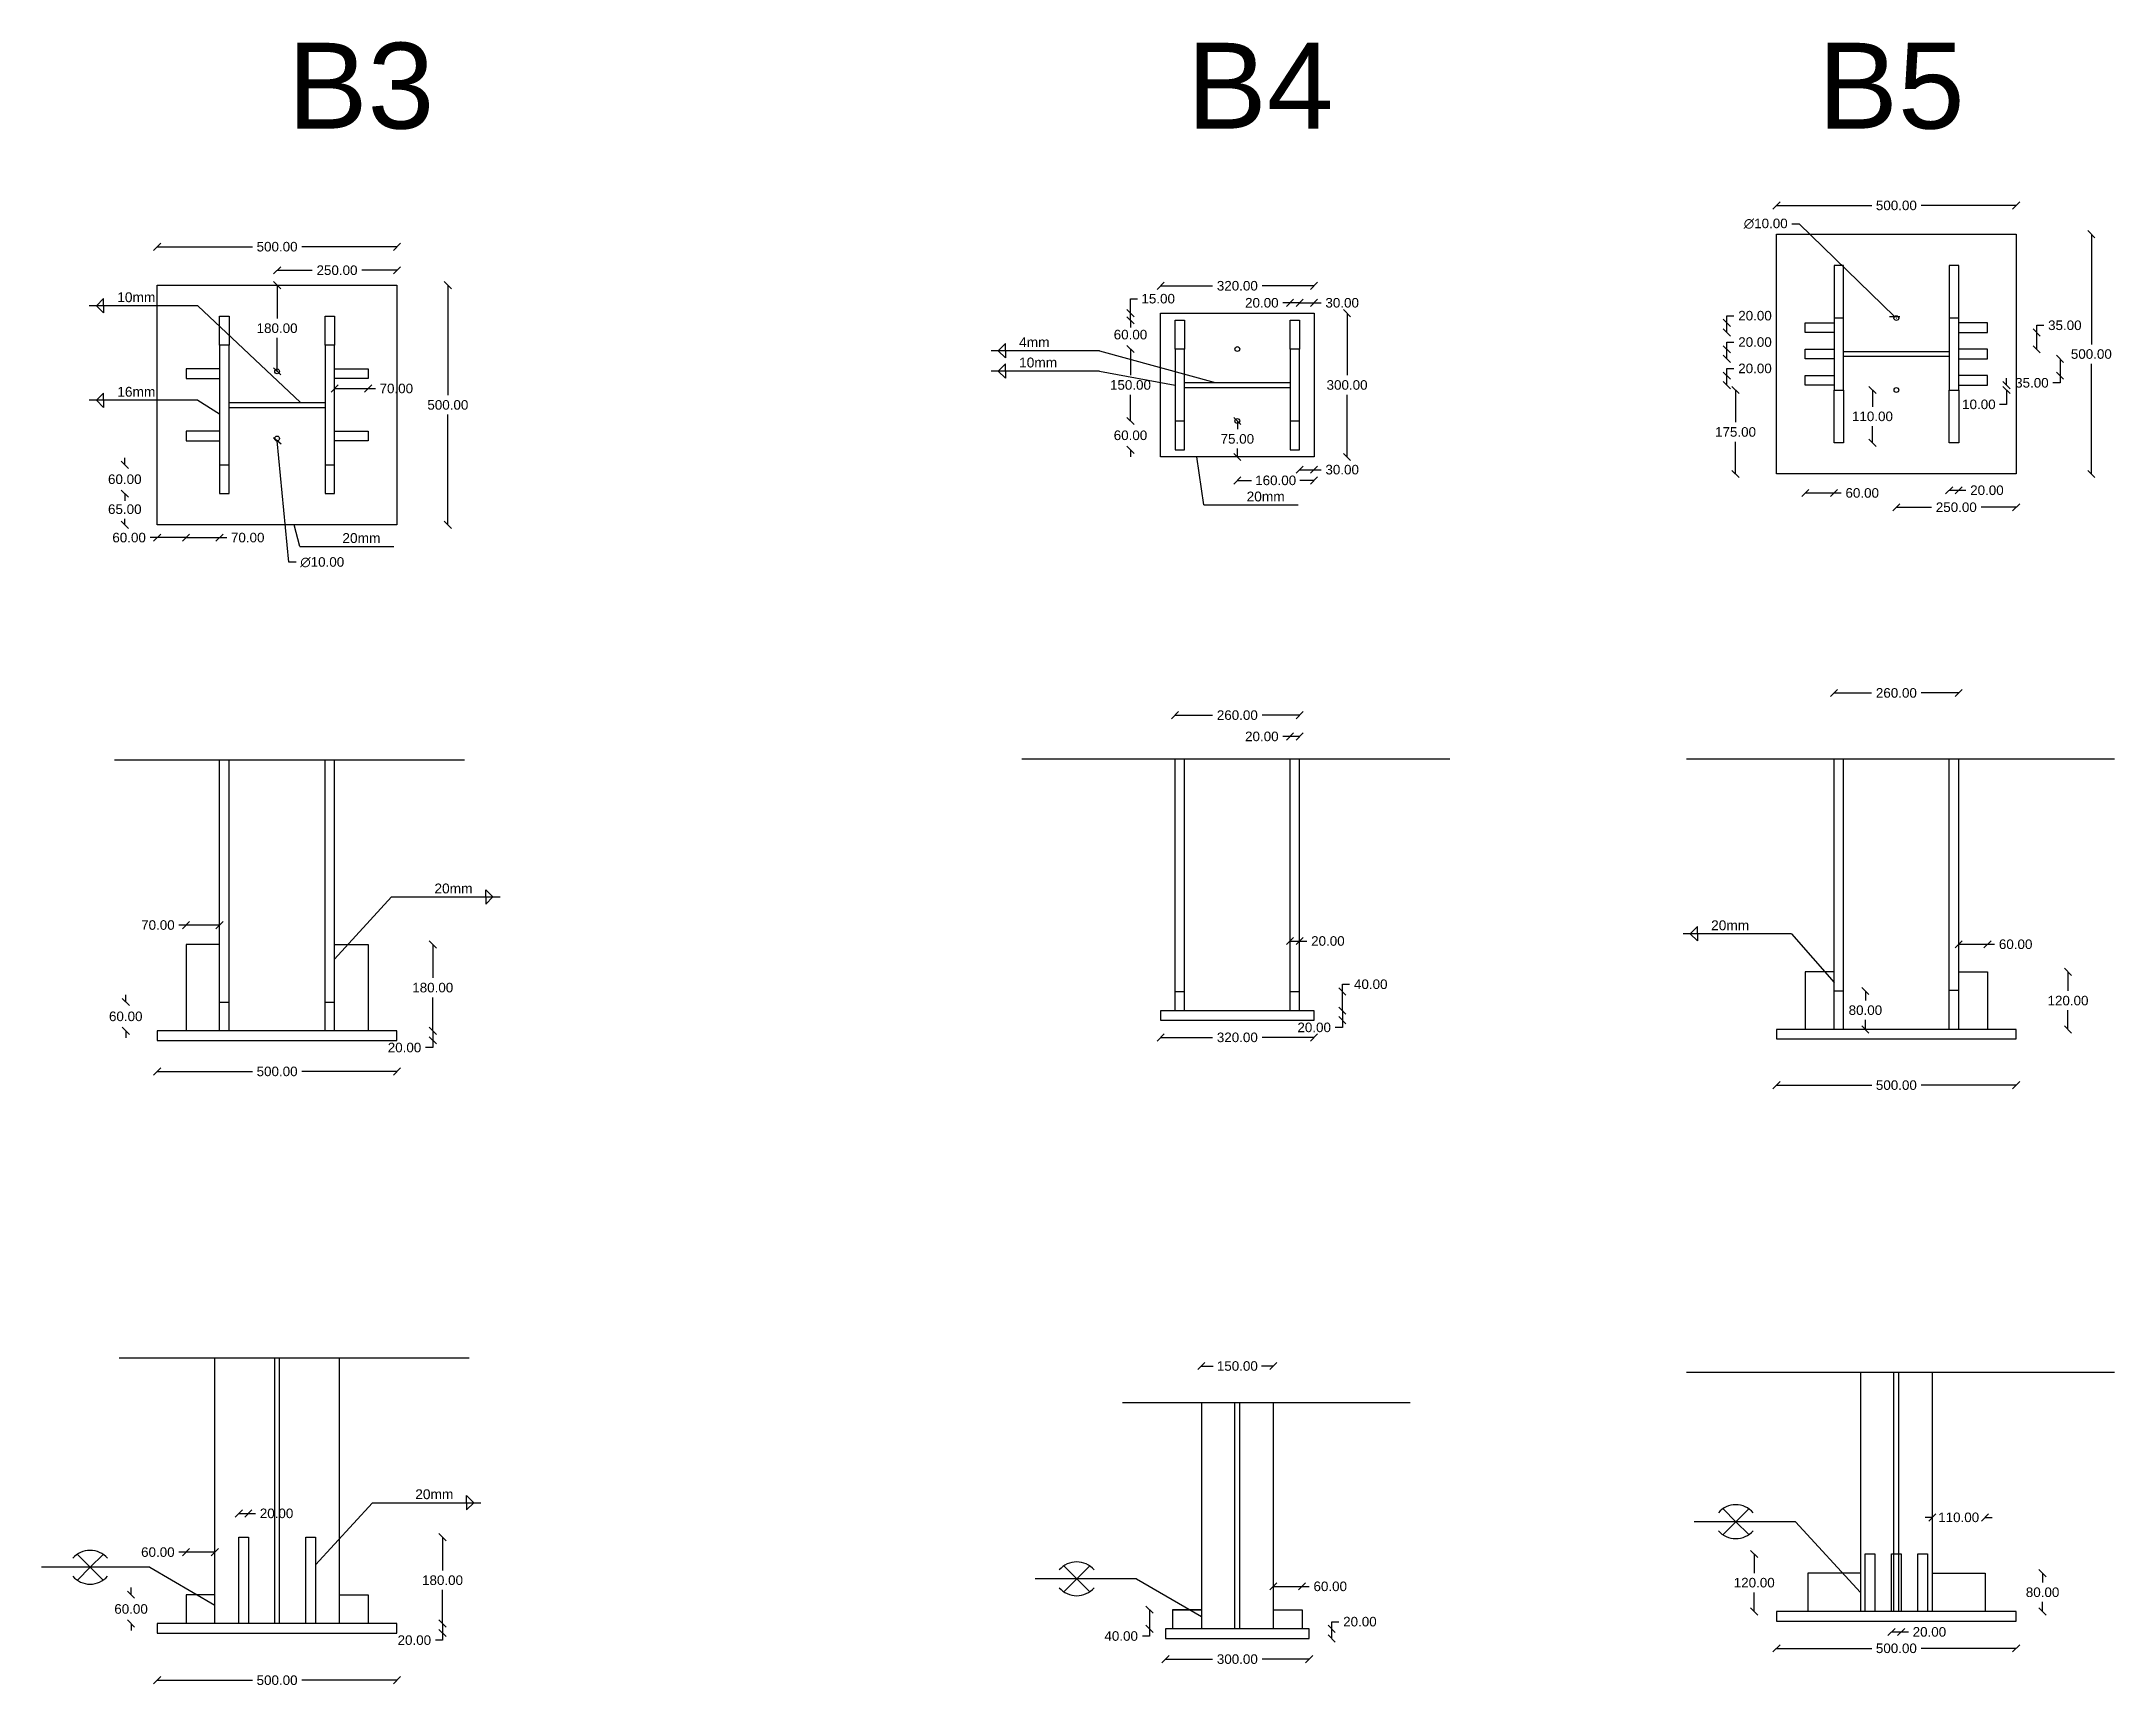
# Model space of a CAD drawing. Header units: inches. Extents: x -15 to 2803056, y 0 to 866270.
# Drawn here: x 938353 to 942678, y 42933 to 46365 of the extents above; entities that cross this region are included whole.
import ezdxf

# ---------------------------------------------------------------- set-up
doc = ezdxf.new("R2010")
doc.units = ezdxf.units.IN
doc.header["$LTSCALE"] = 100
doc.header["$MEASUREMENT"] = 0
doc.linetypes.add('ACAD_ISO03W100', pattern=[30, 12, -18])
doc.linetypes.add('PHANTOM2', pattern=[1.25, 0.625, -0.125, 0.125, -0.125, 0.125, -0.125])
doc.layers.add('connection', color=50, linetype='Continuous')
doc.layers.add('text', color=3, linetype='Continuous')
doc.styles.get("Standard").update_dxf_attribs({"font": 'arial.ttf'})
doc.dimstyles.new('connections', dxfattribs={"dimtxt": 20, "dimasz": 15, "dimexe": 0.0625, "dimexo": 0.0625, "dimgap": 10, "dimtad": 0, "dimtih": 1, "dimtoh": 1, "dimzin": 0, "dimdsep": 46, "dimtxsty": 'Standard', "dimblk": 'OBLIQUE', "dimcen": 0.09, "dimse1": 1, "dimse2": 1, "dimclrd": 256, "dimclre": 256, "dimclrt": 256, "dimadec": 0, "dimazin": 0, "dimtfac": 1, "dimtofl": 0, "dimtmove": 0, "dimatfit": 3, "dimfxl": 1, "dimtfillclr": 256, "dimtolj": 1, "dimtzin": 0, "dimlwe": -1, "dimarcsym": 0})

msp = doc.modelspace()

# ---------------------------------------------------------------- texts
at = {"layer": 'connection'}
for s, p in [('10mm', (938511.609, 45820.874)), ('4mm', (940392.738, 45727.065)), ('10mm', (940392.738, 45684.684)), ('16mm', (938511.609, 45623.637)), ('20mm', (940867.348, 45405.233)), ('20mm', (938981.164, 45318.563)), ('20mm', (939173.195, 44587.731)), ('20mm', (941836.249, 44510.931)), ('20mm', (939133.195, 43324.315))]:
    msp.add_text(s, height=20.4789, dxfattribs=at).set_placement(p)
at = {"layer": 'text'}
for s, p in [('B3', (938866.945, 46182.802)), ('B4', (940742.598, 46182.802)), ('B5', (942059.104, 46182.802))]:
    msp.add_text(s, height=179.0584, dxfattribs=at).set_placement(p)

# ---------------------------------------------------------------- blocks, each defined once
blk = doc.blocks.new('_Oblique')
at = {"color": 0, "linetype": 'ByBlock', "lineweight": -2}
blk.add_line((-0.5, -0.5), (0.5, 0.5), dxfattribs=at)
blk = doc.blocks.new('*D421')
at = {"layer": 'connection', "lineweight": -2, "transparency": 16777216}
for p, q in [((938595, 45936.4), (938793.6, 45936.4)), ((939095, 45936.4), (938896.5, 45936.4))]:
    blk.add_line(p, q, dxfattribs=at)
at = {"layer": 'Defpoints', "color": 0}
for p in [(939095, 45936.4), (938595, 45856.4), (939095, 45856.4)]:
    blk.add_point(p, dxfattribs=at)
at = {"layer": 'connection', "lineweight": -2, "transparency": 16777216, "xscale": 15, "yscale": 15, "zscale": 15, "rotation": 180}
blk.add_blockref('_Oblique', (938595, 45936.4), dxfattribs=at)
at = {"layer": 'connection', "lineweight": -2, "transparency": 16777216, "xscale": 15, "yscale": 15, "zscale": 15}
blk.add_blockref('_Oblique', (939095, 45936.4), dxfattribs=at)
at = {"layer": 'connection', "transparency": 16777216, "insert": (938845, 45936.4), "char_height": 20, "attachment_point": 5}
blk.add_mtext('\\A1;500.00', dxfattribs=at)
blk = doc.blocks.new('*D418')
at = {"layer": 'connection', "lineweight": -2, "transparency": 16777216}
for p, q in [((939201.2, 45856.4), (939201.2, 45626.6)), ((939201.2, 45356.4), (939201.2, 45586.2))]:
    blk.add_line(p, q, dxfattribs=at)
at = {"layer": 'Defpoints', "color": 0}
for p in [(939095, 45856.4), (939095, 45356.4), (939201.2, 45356.4)]:
    blk.add_point(p, dxfattribs=at)
at = {"layer": 'connection', "lineweight": -2, "transparency": 16777216, "xscale": 15, "yscale": 15, "zscale": 15}
for p, rotation in [((939201.2, 45856.4), 90), ((939201.2, 45356.4), 270)]:
    blk.add_blockref('_Oblique', p, dxfattribs=dict(at, rotation=rotation))
at = {"layer": 'connection', "transparency": 16777216, "insert": (939201.2, 45606.4), "char_height": 20, "attachment_point": 5}
blk.add_mtext('\\A1;500.00', dxfattribs=at)
blk = doc.blocks.new('*D419')
at = {"layer": 'connection', "transparency": 16777216}
for p, q in [((938845, 45536.3), (938845, 45536.5)), ((938845, 45536.4), (938845.1, 45536.4))]:
    blk.add_line(p, q, dxfattribs=at)
at = {"layer": 'connection', "lineweight": -2, "transparency": 16777216}
for p, q in [((938869.7, 45278.3), (938845.5, 45531.4)), ((938884.7, 45278.3), (938869.7, 45278.3))]:
    blk.add_line(p, q, dxfattribs=at)
at = {"layer": 'Defpoints', "color": 0}
for p in [(938844.6, 45541.4), (938845.5, 45531.4)]:
    blk.add_point(p, dxfattribs=at)
at = {"layer": 'connection', "lineweight": -2, "transparency": 16777216, "xscale": 15, "yscale": 15, "zscale": 15, "rotation": 95.44644209240091}
blk.add_blockref('_Oblique', (938845.5, 45531.4), dxfattribs=at)
at = {"layer": 'connection', "transparency": 16777216, "insert": (938939.2, 45278.3), "char_height": 20, "attachment_point": 5}
blk.add_mtext('\\A1;∅10.00', dxfattribs=at)
blk = doc.blocks.new('*D420')
at = {"layer": 'connection', "lineweight": -2, "transparency": 16777216}
for p, q in [((938845, 45887.3), (938918.4, 45887.3)), ((939095, 45887.3), (939021.7, 45887.3))]:
    blk.add_line(p, q, dxfattribs=at)
at = {"layer": 'Defpoints', "color": 0}
for p in [(939095, 45887.3), (938845, 45676.4), (939095, 45676.4)]:
    blk.add_point(p, dxfattribs=at)
at = {"layer": 'connection', "lineweight": -2, "transparency": 16777216, "xscale": 15, "yscale": 15, "zscale": 15, "rotation": 180}
blk.add_blockref('_Oblique', (938845, 45887.3), dxfattribs=at)
at = {"layer": 'connection', "lineweight": -2, "transparency": 16777216, "xscale": 15, "yscale": 15, "zscale": 15}
blk.add_blockref('_Oblique', (939095, 45887.3), dxfattribs=at)
at = {"layer": 'connection', "transparency": 16777216, "insert": (938970, 45887.3), "char_height": 20, "attachment_point": 5}
blk.add_mtext('\\A1;250.00', dxfattribs=at)
blk = doc.blocks.new('*D500')
at = {"layer": 'connection', "lineweight": -2, "transparency": 16777216}
for p, q in [((938527.3, 45481.4), (938527.3, 45496.4)), ((938527.3, 45421.4), (938527.3, 45406.4))]:
    blk.add_line(p, q, dxfattribs=at)
at = {"layer": 'Defpoints', "color": 0}
for p in [(938725, 45481.4), (938527.3, 45421.4), (938725, 45421.4)]:
    blk.add_point(p, dxfattribs=at)
at = {"layer": 'connection', "lineweight": -2, "transparency": 16777216, "xscale": 15, "yscale": 15, "zscale": 15}
for p, rotation in [((938527.3, 45481.4), 270), ((938527.3, 45421.4), 90)]:
    blk.add_blockref('_Oblique', p, dxfattribs=dict(at, rotation=rotation))
at = {"layer": 'connection', "transparency": 16777216, "insert": (938527.3, 45451.4), "char_height": 20, "attachment_point": 5}
blk.add_mtext('\\A1;60.00', dxfattribs=at)
blk = doc.blocks.new('*D501')
at = {"layer": 'connection', "lineweight": -2, "transparency": 16777216}
for p, q in [((938655, 45329.7), (938725, 45329.7)), ((938725, 45329.7), (938740, 45329.7))]:
    blk.add_line(p, q, dxfattribs=at)
at = {"layer": 'Defpoints', "color": 0}
for p in [(938655, 45531.4), (938725, 45531.4), (938725, 45329.7)]:
    blk.add_point(p, dxfattribs=at)
at = {"layer": 'connection', "lineweight": -2, "transparency": 16777216, "xscale": 15, "yscale": 15, "zscale": 15, "rotation": 180}
blk.add_blockref('_Oblique', (938655, 45329.7), dxfattribs=at)
at = {"layer": 'connection', "lineweight": -2, "transparency": 16777216, "xscale": 15, "yscale": 15, "zscale": 15}
blk.add_blockref('_Oblique', (938725, 45329.7), dxfattribs=at)
at = {"layer": 'connection', "transparency": 16777216, "insert": (938783.7, 45329.7), "char_height": 20, "attachment_point": 5}
blk.add_mtext('\\A1;70.00', dxfattribs=at)
blk = doc.blocks.new('*D502')
at = {"layer": 'connection', "lineweight": -2, "transparency": 16777216}
for p, q in [((938527.3, 45421.4), (938527.3, 45409.1)), ((938527.3, 45356.4), (938527.3, 45368.7))]:
    blk.add_line(p, q, dxfattribs=at)
at = {"layer": 'Defpoints', "color": 0}
for p in [(938725, 45421.4), (938527.3, 45356.4), (938725, 45356.4)]:
    blk.add_point(p, dxfattribs=at)
at = {"layer": 'connection', "lineweight": -2, "transparency": 16777216, "xscale": 15, "yscale": 15, "zscale": 15}
for p, rotation in [((938527.3, 45421.4), 90), ((938527.3, 45356.4), 270)]:
    blk.add_blockref('_Oblique', p, dxfattribs=dict(at, rotation=rotation))
at = {"layer": 'connection', "transparency": 16777216, "insert": (938527.3, 45388.9), "char_height": 20, "attachment_point": 5}
blk.add_mtext('\\A1;65.00', dxfattribs=at)
blk = doc.blocks.new('*D503')
at = {"layer": 'connection', "lineweight": -2, "transparency": 16777216}
for p, q in [((938595, 45329.7), (938580, 45329.7)), ((938655, 45329.7), (938595, 45329.7))]:
    blk.add_line(p, q, dxfattribs=at)
at = {"layer": 'Defpoints', "color": 0}
for p in [(938595, 45531.4), (938655, 45531.4), (938595, 45329.7)]:
    blk.add_point(p, dxfattribs=at)
at = {"layer": 'connection', "lineweight": -2, "transparency": 16777216, "xscale": 15, "yscale": 15, "zscale": 15, "rotation": 180}
blk.add_blockref('_Oblique', (938595, 45329.7), dxfattribs=at)
at = {"layer": 'connection', "lineweight": -2, "transparency": 16777216, "xscale": 15, "yscale": 15, "zscale": 15}
blk.add_blockref('_Oblique', (938655, 45329.7), dxfattribs=at)
at = {"layer": 'connection', "transparency": 16777216, "insert": (938536.3, 45329.7), "char_height": 20, "attachment_point": 5}
blk.add_mtext('\\A1;60.00', dxfattribs=at)
blk = doc.blocks.new('*D504')
at = {"layer": 'connection', "lineweight": -2, "transparency": 16777216}
for p, q in [((938845, 45856.4), (938845, 45786.6)), ((938845, 45676.4), (938845, 45746.2))]:
    blk.add_line(p, q, dxfattribs=at)
at = {"layer": 'Defpoints', "color": 0}
for p in [(938845, 45856.4), (938845, 45856.4), (938845, 45676.4)]:
    blk.add_point(p, dxfattribs=at)
at = {"layer": 'connection', "lineweight": -2, "transparency": 16777216, "xscale": 15, "yscale": 15, "zscale": 15}
for p, rotation in [((938845, 45856.4), 90), ((938845, 45676.4), 270)]:
    blk.add_blockref('_Oblique', p, dxfattribs=dict(at, rotation=rotation))
at = {"layer": 'connection', "transparency": 16777216, "insert": (938845, 45766.4), "char_height": 20, "attachment_point": 5}
blk.add_mtext('\\A1;180.00', dxfattribs=at)
blk = doc.blocks.new('*D505')
at = {"layer": 'connection', "lineweight": -2, "transparency": 16777216}
for p, q in [((939169.7, 44481.1), (939169.7, 44411.3)), ((939169.7, 44301.1), (939169.7, 44370.9))]:
    blk.add_line(p, q, dxfattribs=at)
at = {"layer": 'Defpoints', "color": 0}
for p in [(939035, 44481.1), (939035, 44301.1), (939169.7, 44301.1)]:
    blk.add_point(p, dxfattribs=at)
at = {"layer": 'connection', "lineweight": -2, "transparency": 16777216, "xscale": 15, "yscale": 15, "zscale": 15}
for p, rotation in [((939169.7, 44481.1), 90), ((939169.7, 44301.1), 270)]:
    blk.add_blockref('_Oblique', p, dxfattribs=dict(at, rotation=rotation))
at = {"layer": 'connection', "transparency": 16777216, "insert": (939169.7, 44391.1), "char_height": 20, "attachment_point": 5}
blk.add_mtext('\\A1;180.00', dxfattribs=at)
blk = doc.blocks.new('*D506')
at = {"layer": 'connection', "lineweight": -2, "transparency": 16777216}
for p, q in [((939169.7, 44301.1), (939169.7, 44281.1)), ((939169.7, 44281.1), (939169.7, 44266.1)), ((939169.7, 44266.1), (939154.7, 44266.1))]:
    blk.add_line(p, q, dxfattribs=at)
at = {"layer": 'Defpoints', "color": 0}
for p in [(939095, 44301.1), (939095, 44281.1), (939169.7, 44281.1)]:
    blk.add_point(p, dxfattribs=at)
at = {"layer": 'connection', "lineweight": -2, "transparency": 16777216, "xscale": 15, "yscale": 15, "zscale": 15}
for p, rotation in [((939169.7, 44301.1), 90), ((939169.7, 44281.1), 270)]:
    blk.add_blockref('_Oblique', p, dxfattribs=dict(at, rotation=rotation))
at = {"layer": 'connection', "transparency": 16777216, "insert": (939110.8, 44266.1), "char_height": 20, "attachment_point": 5}
blk.add_mtext('\\A1;20.00', dxfattribs=at)
blk = doc.blocks.new('*D507')
at = {"layer": 'connection', "lineweight": -2, "transparency": 16777216}
for p, q in [((938595, 44216.3), (938793.6, 44216.3)), ((939095, 44216.3), (938896.5, 44216.3))]:
    blk.add_line(p, q, dxfattribs=at)
at = {"layer": 'Defpoints', "color": 0}
for p in [(938595, 44281.1), (939095, 44281.1), (939095, 44216.3)]:
    blk.add_point(p, dxfattribs=at)
at = {"layer": 'connection', "lineweight": -2, "transparency": 16777216, "xscale": 15, "yscale": 15, "zscale": 15, "rotation": 180}
blk.add_blockref('_Oblique', (938595, 44216.3), dxfattribs=at)
at = {"layer": 'connection', "lineweight": -2, "transparency": 16777216, "xscale": 15, "yscale": 15, "zscale": 15}
blk.add_blockref('_Oblique', (939095, 44216.3), dxfattribs=at)
at = {"layer": 'connection', "transparency": 16777216, "insert": (938845, 44216.3), "char_height": 20, "attachment_point": 5}
blk.add_mtext('\\A1;500.00', dxfattribs=at)
blk = doc.blocks.new('*D508')
at = {"layer": 'connection', "lineweight": -2, "transparency": 16777216}
for p, q in [((938529.3, 44361.1), (938529.3, 44376.1)), ((938529.3, 44301.1), (938529.3, 44286.1))]:
    blk.add_line(p, q, dxfattribs=at)
at = {"layer": 'Defpoints', "color": 0}
for p in [(938725, 44361.1), (938529.3, 44301.1), (938725, 44301.1)]:
    blk.add_point(p, dxfattribs=at)
at = {"layer": 'connection', "lineweight": -2, "transparency": 16777216, "xscale": 15, "yscale": 15, "zscale": 15}
for p, rotation in [((938529.3, 44361.1), 270), ((938529.3, 44301.1), 90)]:
    blk.add_blockref('_Oblique', p, dxfattribs=dict(at, rotation=rotation))
at = {"layer": 'connection', "transparency": 16777216, "insert": (938529.3, 44331.1), "char_height": 20, "attachment_point": 5}
blk.add_mtext('\\A1;60.00', dxfattribs=at)
blk = doc.blocks.new('*D509')
at = {"layer": 'connection', "lineweight": -2, "transparency": 16777216}
for p, q in [((938655, 44521.6), (938640, 44521.6)), ((938725, 44521.6), (938655, 44521.6))]:
    blk.add_line(p, q, dxfattribs=at)
at = {"layer": 'Defpoints', "color": 0}
for p in [(938655, 44521.6), (938655, 44481.1), (938725, 44481.1)]:
    blk.add_point(p, dxfattribs=at)
at = {"layer": 'connection', "lineweight": -2, "transparency": 16777216, "xscale": 15, "yscale": 15, "zscale": 15, "rotation": 180}
blk.add_blockref('_Oblique', (938655, 44521.6), dxfattribs=at)
at = {"layer": 'connection', "lineweight": -2, "transparency": 16777216, "xscale": 15, "yscale": 15, "zscale": 15}
blk.add_blockref('_Oblique', (938725, 44521.6), dxfattribs=at)
at = {"layer": 'connection', "transparency": 16777216, "insert": (938596.4, 44521.6), "char_height": 20, "attachment_point": 5}
blk.add_mtext('\\A1;70.00', dxfattribs=at)
blk = doc.blocks.new('*D510')
at = {"layer": 'connection', "lineweight": -2, "transparency": 16777216}
for p, q in [((938965, 45640.7), (939035, 45640.7)), ((939035, 45640.7), (939050, 45640.7))]:
    blk.add_line(p, q, dxfattribs=at)
at = {"layer": 'Defpoints', "color": 0}
for p in [(938965, 45681.4), (939035, 45681.4), (939035, 45640.7)]:
    blk.add_point(p, dxfattribs=at)
at = {"layer": 'connection', "lineweight": -2, "transparency": 16777216, "xscale": 15, "yscale": 15, "zscale": 15, "rotation": 180}
blk.add_blockref('_Oblique', (938965, 45640.7), dxfattribs=at)
at = {"layer": 'connection', "lineweight": -2, "transparency": 16777216, "xscale": 15, "yscale": 15, "zscale": 15}
blk.add_blockref('_Oblique', (939035, 45640.7), dxfattribs=at)
at = {"layer": 'connection', "transparency": 16777216, "insert": (939093.7, 45640.7), "char_height": 20, "attachment_point": 5}
blk.add_mtext('\\A1;70.00', dxfattribs=at)
blk = doc.blocks.new('*D511')
at = {"layer": 'connection', "lineweight": -2, "transparency": 16777216}
for p, q in [((939190.1, 43245.1), (939190.1, 43175.3)), ((939190.1, 43065.1), (939190.1, 43134.9))]:
    blk.add_line(p, q, dxfattribs=at)
at = {"layer": 'Defpoints', "color": 0}
for p in [(938925, 43245.1), (938925, 43065.1), (939190.1, 43065.1)]:
    blk.add_point(p, dxfattribs=at)
at = {"layer": 'connection', "lineweight": -2, "transparency": 16777216, "xscale": 15, "yscale": 15, "zscale": 15}
for p, rotation in [((939190.1, 43245.1), 90), ((939190.1, 43065.1), 270)]:
    blk.add_blockref('_Oblique', p, dxfattribs=dict(at, rotation=rotation))
at = {"layer": 'connection', "transparency": 16777216, "insert": (939190.1, 43155.1), "char_height": 20, "attachment_point": 5}
blk.add_mtext('\\A1;180.00', dxfattribs=at)
blk = doc.blocks.new('*D512')
at = {"layer": 'connection', "lineweight": -2, "transparency": 16777216}
for p, q in [((939190.1, 43030.1), (939175.1, 43030.1)), ((939190.1, 43065.1), (939190.1, 43045.1)), ((939190.1, 43045.1), (939190.1, 43030.1))]:
    blk.add_line(p, q, dxfattribs=at)
at = {"layer": 'Defpoints', "color": 0}
for p in [(939095, 43065.1), (939095, 43045.1), (939190.1, 43045.1)]:
    blk.add_point(p, dxfattribs=at)
at = {"layer": 'connection', "lineweight": -2, "transparency": 16777216, "xscale": 15, "yscale": 15, "zscale": 15}
for p, rotation in [((939190.1, 43065.1), 90), ((939190.1, 43045.1), 270)]:
    blk.add_blockref('_Oblique', p, dxfattribs=dict(at, rotation=rotation))
at = {"layer": 'connection', "transparency": 16777216, "insert": (939131.3, 43030.1), "char_height": 20, "attachment_point": 5}
blk.add_mtext('\\A1;20.00', dxfattribs=at)
blk = doc.blocks.new('*D513')
at = {"layer": 'connection', "lineweight": -2, "transparency": 16777216}
for p, q in [((938595, 42946.6), (938793.6, 42946.6)), ((939095, 42946.6), (938896.5, 42946.6))]:
    blk.add_line(p, q, dxfattribs=at)
at = {"layer": 'Defpoints', "color": 0}
for p in [(938595, 43045.1), (939095, 43045.1), (939095, 42946.6)]:
    blk.add_point(p, dxfattribs=at)
at = {"layer": 'connection', "lineweight": -2, "transparency": 16777216, "xscale": 15, "yscale": 15, "zscale": 15, "rotation": 180}
blk.add_blockref('_Oblique', (938595, 42946.6), dxfattribs=at)
at = {"layer": 'connection', "lineweight": -2, "transparency": 16777216, "xscale": 15, "yscale": 15, "zscale": 15}
blk.add_blockref('_Oblique', (939095, 42946.6), dxfattribs=at)
at = {"layer": 'connection', "transparency": 16777216, "insert": (938845, 42946.6), "char_height": 20, "attachment_point": 5}
blk.add_mtext('\\A1;500.00', dxfattribs=at)
blk = doc.blocks.new('*D514')
at = {"layer": 'connection', "lineweight": -2, "transparency": 16777216}
for p, q in [((938540.4, 43125.1), (938540.4, 43140.1)), ((938540.4, 43065.1), (938540.4, 43050.1))]:
    blk.add_line(p, q, dxfattribs=at)
at = {"layer": 'Defpoints', "color": 0}
for p in [(938655, 43125.1), (938540.4, 43065.1), (938655, 43065.1)]:
    blk.add_point(p, dxfattribs=at)
at = {"layer": 'connection', "lineweight": -2, "transparency": 16777216, "xscale": 15, "yscale": 15, "zscale": 15}
for p, rotation in [((938540.4, 43125.1), 270), ((938540.4, 43065.1), 90)]:
    blk.add_blockref('_Oblique', p, dxfattribs=dict(at, rotation=rotation))
at = {"layer": 'connection', "transparency": 16777216, "insert": (938540.4, 43095.1), "char_height": 20, "attachment_point": 5}
blk.add_mtext('\\A1;60.00', dxfattribs=at)
blk = doc.blocks.new('*D515')
at = {"layer": 'connection', "lineweight": -2, "transparency": 16777216}
for p, q in [((938655, 43213.7), (938640, 43213.7)), ((938715, 43213.7), (938655, 43213.7))]:
    blk.add_line(p, q, dxfattribs=at)
at = {"layer": 'Defpoints', "color": 0}
for p in [(938655, 43213.7), (938655, 43125.1), (938715, 43125.1)]:
    blk.add_point(p, dxfattribs=at)
at = {"layer": 'connection', "lineweight": -2, "transparency": 16777216, "xscale": 15, "yscale": 15, "zscale": 15, "rotation": 180}
blk.add_blockref('_Oblique', (938655, 43213.7), dxfattribs=at)
at = {"layer": 'connection', "lineweight": -2, "transparency": 16777216, "xscale": 15, "yscale": 15, "zscale": 15}
blk.add_blockref('_Oblique', (938715, 43213.7), dxfattribs=at)
at = {"layer": 'connection', "transparency": 16777216, "insert": (938596.3, 43213.7), "char_height": 20, "attachment_point": 5}
blk.add_mtext('\\A1;60.00', dxfattribs=at)
blk = doc.blocks.new('*D516')
at = {"layer": 'connection', "lineweight": -2, "transparency": 16777216}
for p, q in [((938765, 43294.5), (938785, 43294.5)), ((938785, 43294.5), (938800, 43294.5))]:
    blk.add_line(p, q, dxfattribs=at)
at = {"layer": 'Defpoints', "color": 0}
for p in [(938785, 43294.5), (938765, 43245.1), (938785, 43245.1)]:
    blk.add_point(p, dxfattribs=at)
at = {"layer": 'connection', "lineweight": -2, "transparency": 16777216, "xscale": 15, "yscale": 15, "zscale": 15, "rotation": 180}
blk.add_blockref('_Oblique', (938765, 43294.5), dxfattribs=at)
at = {"layer": 'connection', "lineweight": -2, "transparency": 16777216, "xscale": 15, "yscale": 15, "zscale": 15}
blk.add_blockref('_Oblique', (938785, 43294.5), dxfattribs=at)
at = {"layer": 'connection', "transparency": 16777216, "insert": (938843.9, 43294.5), "char_height": 20, "attachment_point": 5}
blk.add_mtext('\\A1;20.00', dxfattribs=at)
blk = doc.blocks.new('*D517')
at = {"layer": 'connection', "lineweight": -2, "transparency": 16777216}
for p, q in [((940688, 45854.9), (940796.5, 45854.9)), ((941008, 45854.9), (940899.5, 45854.9))]:
    blk.add_line(p, q, dxfattribs=at)
at = {"layer": 'Defpoints', "color": 0}
for p in [(941008, 45854.9), (940688, 45798), (941008, 45798)]:
    blk.add_point(p, dxfattribs=at)
at = {"layer": 'connection', "lineweight": -2, "transparency": 16777216, "xscale": 15, "yscale": 15, "zscale": 15, "rotation": 180}
blk.add_blockref('_Oblique', (940688, 45854.9), dxfattribs=at)
at = {"layer": 'connection', "lineweight": -2, "transparency": 16777216, "xscale": 15, "yscale": 15, "zscale": 15}
blk.add_blockref('_Oblique', (941008, 45854.9), dxfattribs=at)
at = {"layer": 'connection', "transparency": 16777216, "insert": (940848, 45854.9), "char_height": 20, "attachment_point": 5}
blk.add_mtext('\\A1;320.00', dxfattribs=at)
blk = doc.blocks.new('*D518')
at = {"layer": 'connection', "lineweight": -2, "transparency": 16777216}
for p, q in [((941076.9, 45798), (941076.9, 45668.2)), ((941076.9, 45498), (941076.9, 45627.8))]:
    blk.add_line(p, q, dxfattribs=at)
at = {"layer": 'Defpoints', "color": 0}
for p in [(941008, 45798), (941008, 45498), (941076.9, 45498)]:
    blk.add_point(p, dxfattribs=at)
at = {"layer": 'connection', "lineweight": -2, "transparency": 16777216, "xscale": 15, "yscale": 15, "zscale": 15}
for p, rotation in [((941076.9, 45798), 90), ((941076.9, 45498), 270)]:
    blk.add_blockref('_Oblique', p, dxfattribs=dict(at, rotation=rotation))
at = {"layer": 'connection', "transparency": 16777216, "insert": (941076.9, 45648), "char_height": 20, "attachment_point": 5}
blk.add_mtext('\\A1;300.00', dxfattribs=at)
blk = doc.blocks.new('*D519')
at = {"layer": 'connection', "lineweight": -2, "transparency": 16777216}
for p, q in [((940625.1, 45573), (940625.1, 45588)), ((940625.1, 45513), (940625.1, 45498))]:
    blk.add_line(p, q, dxfattribs=at)
at = {"layer": 'Defpoints', "color": 0}
for p in [(940718, 45573), (940625.1, 45513), (940718, 45513)]:
    blk.add_point(p, dxfattribs=at)
at = {"layer": 'connection', "lineweight": -2, "transparency": 16777216, "xscale": 15, "yscale": 15, "zscale": 15}
for p, rotation in [((940625.1, 45573), 270), ((940625.1, 45513), 90)]:
    blk.add_blockref('_Oblique', p, dxfattribs=dict(at, rotation=rotation))
at = {"layer": 'connection', "transparency": 16777216, "insert": (940625.1, 45543), "char_height": 20, "attachment_point": 5}
blk.add_mtext('\\A1;60.00', dxfattribs=at)
blk = doc.blocks.new('*D520')
at = {"layer": 'connection', "lineweight": -2, "transparency": 16777216}
for p, q in [((940625.1, 45723), (940625.1, 45668.2)), ((940625.1, 45573), (940625.1, 45627.8))]:
    blk.add_line(p, q, dxfattribs=at)
at = {"layer": 'Defpoints', "color": 0}
for p in [(940718, 45723), (940625.1, 45573), (940718, 45573)]:
    blk.add_point(p, dxfattribs=at)
at = {"layer": 'connection', "lineweight": -2, "transparency": 16777216, "xscale": 15, "yscale": 15, "zscale": 15}
for p, rotation in [((940625.1, 45723), 90), ((940625.1, 45573), 270)]:
    blk.add_blockref('_Oblique', p, dxfattribs=dict(at, rotation=rotation))
at = {"layer": 'connection', "transparency": 16777216, "insert": (940625.1, 45648), "char_height": 20, "attachment_point": 5}
blk.add_mtext('\\A1;150.00', dxfattribs=at)
blk = doc.blocks.new('*D521')
at = {"layer": 'connection', "lineweight": -2, "transparency": 16777216}
for p, q in [((940625.1, 45783), (940625.1, 45798)), ((940625.1, 45723), (940625.1, 45708))]:
    blk.add_line(p, q, dxfattribs=at)
at = {"layer": 'Defpoints', "color": 0}
for p in [(940625.1, 45783), (940718, 45783), (940718, 45723)]:
    blk.add_point(p, dxfattribs=at)
at = {"layer": 'connection', "lineweight": -2, "transparency": 16777216, "xscale": 15, "yscale": 15, "zscale": 15}
for p, rotation in [((940625.1, 45783), 270), ((940625.1, 45723), 90)]:
    blk.add_blockref('_Oblique', p, dxfattribs=dict(at, rotation=rotation))
at = {"layer": 'connection', "transparency": 16777216, "insert": (940625.1, 45753), "char_height": 20, "attachment_point": 5}
blk.add_mtext('\\A1;60.00', dxfattribs=at)
blk = doc.blocks.new('*D522')
at = {"layer": 'connection', "lineweight": -2, "transparency": 16777216}
for p, q in [((940625.1, 45798), (940625.1, 45828)), ((940625.1, 45828), (940640.1, 45828)), ((940625.1, 45783), (940625.1, 45768))]:
    blk.add_line(p, q, dxfattribs=at)
at = {"layer": 'Defpoints', "color": 0}
for p in [(940625.1, 45798), (940718, 45798), (940718, 45783)]:
    blk.add_point(p, dxfattribs=at)
at = {"layer": 'connection', "lineweight": -2, "transparency": 16777216, "xscale": 15, "yscale": 15, "zscale": 15}
for p, rotation in [((940625.1, 45798), 270), ((940625.1, 45783), 90)]:
    blk.add_blockref('_Oblique', p, dxfattribs=dict(at, rotation=rotation))
at = {"layer": 'connection', "transparency": 16777216, "insert": (940682.9, 45828), "char_height": 20, "attachment_point": 5}
blk.add_mtext('\\A1;15.00', dxfattribs=at)
blk = doc.blocks.new('*D523')
at = {"layer": 'connection', "lineweight": -2, "transparency": 16777216}
for p, q in [((940958, 45819.4), (940943, 45819.4)), ((940978, 45819.4), (940958, 45819.4))]:
    blk.add_line(p, q, dxfattribs=at)
at = {"layer": 'Defpoints', "color": 0}
for p in [(940958, 45819.4), (940958, 45783), (940978, 45783)]:
    blk.add_point(p, dxfattribs=at)
at = {"layer": 'connection', "lineweight": -2, "transparency": 16777216, "xscale": 15, "yscale": 15, "zscale": 15, "rotation": 180}
blk.add_blockref('_Oblique', (940958, 45819.4), dxfattribs=at)
at = {"layer": 'connection', "lineweight": -2, "transparency": 16777216, "xscale": 15, "yscale": 15, "zscale": 15}
blk.add_blockref('_Oblique', (940978, 45819.4), dxfattribs=at)
at = {"layer": 'connection', "transparency": 16777216, "insert": (940899.1, 45819.4), "char_height": 20, "attachment_point": 5}
blk.add_mtext('\\A1;20.00', dxfattribs=at)
blk = doc.blocks.new('*D524')
at = {"layer": 'connection', "lineweight": -2, "transparency": 16777216}
for p, q in [((940978, 45819.4), (941008, 45819.4)), ((941008, 45819.4), (941023, 45819.4))]:
    blk.add_line(p, q, dxfattribs=at)
at = {"layer": 'Defpoints', "color": 0}
for p in [(941008, 45819.4), (940978, 45783), (941008, 45783)]:
    blk.add_point(p, dxfattribs=at)
at = {"layer": 'connection', "lineweight": -2, "transparency": 16777216, "xscale": 15, "yscale": 15, "zscale": 15, "rotation": 180}
blk.add_blockref('_Oblique', (940978, 45819.4), dxfattribs=at)
at = {"layer": 'connection', "lineweight": -2, "transparency": 16777216, "xscale": 15, "yscale": 15, "zscale": 15}
blk.add_blockref('_Oblique', (941008, 45819.4), dxfattribs=at)
at = {"layer": 'connection', "transparency": 16777216, "insert": (941066.7, 45819.4), "char_height": 20, "attachment_point": 5}
blk.add_mtext('\\A1;30.00', dxfattribs=at)
blk = doc.blocks.new('*D525')
at = {"layer": 'connection', "lineweight": -2, "transparency": 16777216}
for p, q in [((940978, 45471.4), (941008, 45471.4)), ((941008, 45471.4), (941023, 45471.4))]:
    blk.add_line(p, q, dxfattribs=at)
at = {"layer": 'Defpoints', "color": 0}
for p in [(940978, 45513), (941008, 45513), (941008, 45471.4)]:
    blk.add_point(p, dxfattribs=at)
at = {"layer": 'connection', "lineweight": -2, "transparency": 16777216, "xscale": 15, "yscale": 15, "zscale": 15, "rotation": 180}
blk.add_blockref('_Oblique', (940978, 45471.4), dxfattribs=at)
at = {"layer": 'connection', "lineweight": -2, "transparency": 16777216, "xscale": 15, "yscale": 15, "zscale": 15}
blk.add_blockref('_Oblique', (941008, 45471.4), dxfattribs=at)
at = {"layer": 'connection', "transparency": 16777216, "insert": (941066.7, 45471.4), "char_height": 20, "attachment_point": 5}
blk.add_mtext('\\A1;30.00', dxfattribs=at)
blk = doc.blocks.new('*D526')
at = {"layer": 'connection', "lineweight": -2, "transparency": 16777216}
for p, q in [((940848, 45573), (940848, 45555.7)), ((940848, 45498), (940848, 45515.3))]:
    blk.add_line(p, q, dxfattribs=at)
at = {"layer": 'Defpoints', "color": 0}
for p in [(940848, 45573), (940848, 45498), (940848, 45498)]:
    blk.add_point(p, dxfattribs=at)
at = {"layer": 'connection', "lineweight": -2, "transparency": 16777216, "xscale": 15, "yscale": 15, "zscale": 15}
for p, rotation in [((940848, 45573), 90), ((940848, 45498), 270)]:
    blk.add_blockref('_Oblique', p, dxfattribs=dict(at, rotation=rotation))
at = {"layer": 'connection', "transparency": 16777216, "insert": (940848, 45535.5), "char_height": 20, "attachment_point": 5}
blk.add_mtext('\\A1;75.00', dxfattribs=at)
blk = doc.blocks.new('*D527')
at = {"layer": 'connection', "lineweight": -2, "transparency": 16777216}
for p, q in [((940848, 45449), (940877.5, 45449)), ((941008, 45449), (940978.5, 45449))]:
    blk.add_line(p, q, dxfattribs=at)
at = {"layer": 'Defpoints', "color": 0}
for p in [(940848, 45573), (941008, 45498), (940848, 45449)]:
    blk.add_point(p, dxfattribs=at)
at = {"layer": 'connection', "lineweight": -2, "transparency": 16777216, "xscale": 15, "yscale": 15, "zscale": 15, "rotation": 180}
blk.add_blockref('_Oblique', (940848, 45449), dxfattribs=at)
at = {"layer": 'connection', "lineweight": -2, "transparency": 16777216, "xscale": 15, "yscale": 15, "zscale": 15}
blk.add_blockref('_Oblique', (941008, 45449), dxfattribs=at)
at = {"layer": 'connection', "transparency": 16777216, "insert": (940928, 45449), "char_height": 20, "attachment_point": 5}
blk.add_mtext('\\A1;160.00', dxfattribs=at)
blk = doc.blocks.new('*D528')
at = {"layer": 'connection', "lineweight": -2, "transparency": 16777216}
for p, q in [((940688, 44287.3), (940796.5, 44287.3)), ((941008, 44287.3), (940899.5, 44287.3))]:
    blk.add_line(p, q, dxfattribs=at)
at = {"layer": 'Defpoints', "color": 0}
for p in [(940688, 44323.1), (941008, 44323.1), (941008, 44287.3)]:
    blk.add_point(p, dxfattribs=at)
at = {"layer": 'connection', "lineweight": -2, "transparency": 16777216, "xscale": 15, "yscale": 15, "zscale": 15, "rotation": 180}
blk.add_blockref('_Oblique', (940688, 44287.3), dxfattribs=at)
at = {"layer": 'connection', "lineweight": -2, "transparency": 16777216, "xscale": 15, "yscale": 15, "zscale": 15}
blk.add_blockref('_Oblique', (941008, 44287.3), dxfattribs=at)
at = {"layer": 'connection', "transparency": 16777216, "insert": (940848, 44287.3), "char_height": 20, "attachment_point": 5}
blk.add_mtext('\\A1;320.00', dxfattribs=at)
blk = doc.blocks.new('*D529')
at = {"layer": 'connection', "lineweight": -2, "transparency": 16777216}
for p, q in [((941067.1, 44343.1), (941067.1, 44323.1)), ((941067.1, 44308.1), (941052.1, 44308.1)), ((941067.1, 44323.1), (941067.1, 44308.1))]:
    blk.add_line(p, q, dxfattribs=at)
at = {"layer": 'Defpoints', "color": 0}
for p in [(941008, 44343.1), (941008, 44323.1), (941067.1, 44323.1)]:
    blk.add_point(p, dxfattribs=at)
at = {"layer": 'connection', "lineweight": -2, "transparency": 16777216, "xscale": 15, "yscale": 15, "zscale": 15}
for p, rotation in [((941067.1, 44343.1), 90), ((941067.1, 44323.1), 270)]:
    blk.add_blockref('_Oblique', p, dxfattribs=dict(at, rotation=rotation))
at = {"layer": 'connection', "transparency": 16777216, "insert": (941008.3, 44308.1), "char_height": 20, "attachment_point": 5}
blk.add_mtext('\\A1;20.00', dxfattribs=at)
blk = doc.blocks.new('*D530')
at = {"layer": 'connection', "lineweight": -2, "transparency": 16777216}
for p, q in [((941067.1, 44383.1), (941067.1, 44398.1)), ((941067.1, 44398.1), (941082.1, 44398.1)), ((941067.1, 44343.1), (941067.1, 44383.1))]:
    blk.add_line(p, q, dxfattribs=at)
at = {"layer": 'Defpoints', "color": 0}
for p in [(940978, 44383.1), (941067.1, 44383.1), (940978, 44343.1)]:
    blk.add_point(p, dxfattribs=at)
at = {"layer": 'connection', "lineweight": -2, "transparency": 16777216, "xscale": 15, "yscale": 15, "zscale": 15}
for p, rotation in [((941067.1, 44383.1), 90), ((941067.1, 44343.1), 270)]:
    blk.add_blockref('_Oblique', p, dxfattribs=dict(at, rotation=rotation))
at = {"layer": 'connection', "transparency": 16777216, "insert": (941126.3, 44398.1), "char_height": 20, "attachment_point": 5}
blk.add_mtext('\\A1;40.00', dxfattribs=at)
blk = doc.blocks.new('*D531')
at = {"layer": 'connection', "lineweight": -2, "transparency": 16777216}
for p, q in [((940958, 44488.3), (940978, 44488.3)), ((940978, 44488.3), (940993, 44488.3))]:
    blk.add_line(p, q, dxfattribs=at)
at = {"layer": 'Defpoints', "color": 0}
for p in [(940978, 44488.3), (940958, 44383.1), (940978, 44383.1)]:
    blk.add_point(p, dxfattribs=at)
at = {"layer": 'connection', "lineweight": -2, "transparency": 16777216, "xscale": 15, "yscale": 15, "zscale": 15, "rotation": 180}
blk.add_blockref('_Oblique', (940958, 44488.3), dxfattribs=at)
at = {"layer": 'connection', "lineweight": -2, "transparency": 16777216, "xscale": 15, "yscale": 15, "zscale": 15}
blk.add_blockref('_Oblique', (940978, 44488.3), dxfattribs=at)
at = {"layer": 'connection', "transparency": 16777216, "insert": (941036.9, 44488.3), "char_height": 20, "attachment_point": 5}
blk.add_mtext('\\A1;20.00', dxfattribs=at)
blk = doc.blocks.new('*D532')
at = {"layer": 'connection', "lineweight": -2, "transparency": 16777216}
for p, q in [((940923, 43142.3), (940983, 43142.3)), ((940983, 43142.3), (940998, 43142.3))]:
    blk.add_line(p, q, dxfattribs=at)
at = {"layer": 'Defpoints', "color": 0}
for p in [(940983, 43142.3), (940923, 43093.7), (940983, 43093.7)]:
    blk.add_point(p, dxfattribs=at)
at = {"layer": 'connection', "lineweight": -2, "transparency": 16777216, "xscale": 15, "yscale": 15, "zscale": 15, "rotation": 180}
blk.add_blockref('_Oblique', (940923, 43142.3), dxfattribs=at)
at = {"layer": 'connection', "lineweight": -2, "transparency": 16777216, "xscale": 15, "yscale": 15, "zscale": 15}
blk.add_blockref('_Oblique', (940983, 43142.3), dxfattribs=at)
at = {"layer": 'connection', "transparency": 16777216, "insert": (941041.8, 43142.3), "char_height": 20, "attachment_point": 5}
blk.add_mtext('\\A1;60.00', dxfattribs=at)
blk = doc.blocks.new('*D533')
at = {"layer": 'connection', "lineweight": -2, "transparency": 16777216}
for p, q in [((940664.9, 43093.7), (940664.9, 43053.7)), ((940664.9, 43038.7), (940649.9, 43038.7)), ((940664.9, 43053.7), (940664.9, 43038.7))]:
    blk.add_line(p, q, dxfattribs=at)
at = {"layer": 'Defpoints', "color": 0}
for p in [(940983, 43093.7), (940664.9, 43053.7), (940983, 43053.7)]:
    blk.add_point(p, dxfattribs=at)
at = {"layer": 'connection', "lineweight": -2, "transparency": 16777216, "xscale": 15, "yscale": 15, "zscale": 15}
for p, rotation in [((940664.9, 43093.7), 90), ((940664.9, 43053.7), 270)]:
    blk.add_blockref('_Oblique', p, dxfattribs=dict(at, rotation=rotation))
at = {"layer": 'connection', "transparency": 16777216, "insert": (940605.7, 43038.7), "char_height": 20, "attachment_point": 5}
blk.add_mtext('\\A1;40.00', dxfattribs=at)
blk = doc.blocks.new('*D534')
at = {"layer": 'connection', "lineweight": -2, "transparency": 16777216}
for p, q in [((941044.8, 43053.7), (941044.8, 43068.7)), ((941044.8, 43068.7), (941059.8, 43068.7)), ((941044.8, 43033.7), (941044.8, 43053.7))]:
    blk.add_line(p, q, dxfattribs=at)
at = {"layer": 'Defpoints', "color": 0}
for p in [(940998, 43053.7), (940998, 43033.7), (941044.8, 43053.7)]:
    blk.add_point(p, dxfattribs=at)
at = {"layer": 'connection', "lineweight": -2, "transparency": 16777216, "xscale": 15, "yscale": 15, "zscale": 15}
for p, rotation in [((941044.8, 43053.7), 90), ((941044.8, 43033.7), 270)]:
    blk.add_blockref('_Oblique', p, dxfattribs=dict(at, rotation=rotation))
at = {"layer": 'connection', "transparency": 16777216, "insert": (941103.7, 43068.7), "char_height": 20, "attachment_point": 5}
blk.add_mtext('\\A1;20.00', dxfattribs=at)
blk = doc.blocks.new('*D535')
at = {"layer": 'connection', "lineweight": -2, "transparency": 16777216}
for p, q in [((940698, 42990.5), (940796.5, 42990.5)), ((940998, 42990.5), (940899.5, 42990.5))]:
    blk.add_line(p, q, dxfattribs=at)
at = {"layer": 'Defpoints', "color": 0}
for p in [(940698, 43033.7), (940998, 43033.7), (940998, 42990.5)]:
    blk.add_point(p, dxfattribs=at)
at = {"layer": 'connection', "lineweight": -2, "transparency": 16777216, "xscale": 15, "yscale": 15, "zscale": 15, "rotation": 180}
blk.add_blockref('_Oblique', (940698, 42990.5), dxfattribs=at)
at = {"layer": 'connection', "lineweight": -2, "transparency": 16777216, "xscale": 15, "yscale": 15, "zscale": 15}
blk.add_blockref('_Oblique', (940998, 42990.5), dxfattribs=at)
at = {"layer": 'connection', "transparency": 16777216, "insert": (940848, 42990.5), "char_height": 20, "attachment_point": 5}
blk.add_mtext('\\A1;300.00', dxfattribs=at)
blk = doc.blocks.new('*D536')
at = {"layer": 'connection', "lineweight": -2, "transparency": 16777216}
for p, q in [((940773, 43601.9), (940797.5, 43601.9)), ((940923, 43601.9), (940898.5, 43601.9))]:
    blk.add_line(p, q, dxfattribs=at)
at = {"layer": 'Defpoints', "color": 0}
for p in [(940923, 43601.9), (940773, 43525.9), (940923, 43525.9)]:
    blk.add_point(p, dxfattribs=at)
at = {"layer": 'connection', "lineweight": -2, "transparency": 16777216, "xscale": 15, "yscale": 15, "zscale": 15, "rotation": 180}
blk.add_blockref('_Oblique', (940773, 43601.9), dxfattribs=at)
at = {"layer": 'connection', "lineweight": -2, "transparency": 16777216, "xscale": 15, "yscale": 15, "zscale": 15}
blk.add_blockref('_Oblique', (940923, 43601.9), dxfattribs=at)
at = {"layer": 'connection', "transparency": 16777216, "insert": (940848, 43601.9), "char_height": 20, "attachment_point": 5}
blk.add_mtext('\\A1;150.00', dxfattribs=at)
blk = doc.blocks.new('*D537')
at = {"layer": 'connection', "lineweight": -2, "transparency": 16777216}
for p, q in [((940718, 44959.4), (940796.3, 44959.4)), ((940978, 44959.4), (940899.6, 44959.4))]:
    blk.add_line(p, q, dxfattribs=at)
at = {"layer": 'Defpoints', "color": 0}
for p in [(940978, 44959.4), (940718, 44868.4), (940978, 44868.4)]:
    blk.add_point(p, dxfattribs=at)
at = {"layer": 'connection', "lineweight": -2, "transparency": 16777216, "xscale": 15, "yscale": 15, "zscale": 15, "rotation": 180}
blk.add_blockref('_Oblique', (940718, 44959.4), dxfattribs=at)
at = {"layer": 'connection', "lineweight": -2, "transparency": 16777216, "xscale": 15, "yscale": 15, "zscale": 15}
blk.add_blockref('_Oblique', (940978, 44959.4), dxfattribs=at)
at = {"layer": 'connection', "transparency": 16777216, "insert": (940848, 44959.4), "char_height": 20, "attachment_point": 5}
blk.add_mtext('\\A1;260.00', dxfattribs=at)
blk = doc.blocks.new('*D538')
at = {"layer": 'connection', "lineweight": -2, "transparency": 16777216}
for p, q in [((940958, 44915), (940943, 44915)), ((940978, 44915), (940958, 44915))]:
    blk.add_line(p, q, dxfattribs=at)
at = {"layer": 'Defpoints', "color": 0}
for p in [(940958, 44915), (940958, 44868.4), (940978, 44868.4)]:
    blk.add_point(p, dxfattribs=at)
at = {"layer": 'connection', "lineweight": -2, "transparency": 16777216, "xscale": 15, "yscale": 15, "zscale": 15, "rotation": 180}
blk.add_blockref('_Oblique', (940958, 44915), dxfattribs=at)
at = {"layer": 'connection', "lineweight": -2, "transparency": 16777216, "xscale": 15, "yscale": 15, "zscale": 15}
blk.add_blockref('_Oblique', (940978, 44915), dxfattribs=at)
at = {"layer": 'connection', "transparency": 16777216, "insert": (940899.1, 44915), "char_height": 20, "attachment_point": 5}
blk.add_mtext('\\A1;20.00', dxfattribs=at)
blk = doc.blocks.new('*D539')
at = {"layer": 'connection', "lineweight": -2, "transparency": 16777216}
for p, q in [((942629.4, 45962.5), (942629.4, 45732.8)), ((942629.4, 45462.5), (942629.4, 45692.3))]:
    blk.add_line(p, q, dxfattribs=at)
at = {"layer": 'Defpoints', "color": 0}
for p in [(942472.7, 45962.5), (942472.7, 45462.5), (942629.4, 45462.5)]:
    blk.add_point(p, dxfattribs=at)
at = {"layer": 'connection', "lineweight": -2, "transparency": 16777216, "xscale": 15, "yscale": 15, "zscale": 15}
for p, rotation in [((942629.4, 45962.5), 90), ((942629.4, 45462.5), 270)]:
    blk.add_blockref('_Oblique', p, dxfattribs=dict(at, rotation=rotation))
at = {"layer": 'connection', "transparency": 16777216, "insert": (942629.4, 45712.5), "char_height": 20, "attachment_point": 5}
blk.add_mtext('\\A1;500.00', dxfattribs=at)
blk = doc.blocks.new('*D540')
at = {"layer": 'connection', "lineweight": -2, "transparency": 16777216}
for p, q in [((941972.7, 46022.5), (942171.2, 46022.5)), ((942472.7, 46022.5), (942274.2, 46022.5))]:
    blk.add_line(p, q, dxfattribs=at)
at = {"layer": 'Defpoints', "color": 0}
for p in [(942472.7, 46022.5), (941972.7, 45962.5), (942472.7, 45962.5)]:
    blk.add_point(p, dxfattribs=at)
at = {"layer": 'connection', "lineweight": -2, "transparency": 16777216, "xscale": 15, "yscale": 15, "zscale": 15, "rotation": 180}
blk.add_blockref('_Oblique', (941972.7, 46022.5), dxfattribs=at)
at = {"layer": 'connection', "lineweight": -2, "transparency": 16777216, "xscale": 15, "yscale": 15, "zscale": 15}
blk.add_blockref('_Oblique', (942472.7, 46022.5), dxfattribs=at)
at = {"layer": 'connection', "transparency": 16777216, "insert": (942222.7, 46022.5), "char_height": 20, "attachment_point": 5}
blk.add_mtext('\\A1;500.00', dxfattribs=at)
blk = doc.blocks.new('*D541')
at = {"layer": 'connection', "lineweight": -2, "transparency": 16777216}
for p, q in [((941868.9, 45777.5), (941868.9, 45792.5)), ((941868.9, 45792.5), (941883.9, 45792.5)), ((941868.9, 45757.5), (941868.9, 45777.5))]:
    blk.add_line(p, q, dxfattribs=at)
at = {"layer": 'Defpoints', "color": 0}
for p in [(941868.9, 45777.5), (941998.3, 45777.5), (941998.3, 45757.5)]:
    blk.add_point(p, dxfattribs=at)
at = {"layer": 'connection', "lineweight": -2, "transparency": 16777216, "xscale": 15, "yscale": 15, "zscale": 15}
for p, rotation in [((941868.9, 45777.5), 90), ((941868.9, 45757.5), 270)]:
    blk.add_blockref('_Oblique', p, dxfattribs=dict(at, rotation=rotation))
at = {"layer": 'connection', "transparency": 16777216, "insert": (941927.8, 45792.5), "char_height": 20, "attachment_point": 5}
blk.add_mtext('\\A1;20.00', dxfattribs=at)
blk = doc.blocks.new('*D542')
at = {"layer": 'connection', "lineweight": -2, "transparency": 16777216}
for p, q in [((941868.9, 45722.5), (941868.9, 45737.5)), ((941868.9, 45737.5), (941883.9, 45737.5)), ((941868.9, 45702.5), (941868.9, 45722.5))]:
    blk.add_line(p, q, dxfattribs=at)
at = {"layer": 'Defpoints', "color": 0}
for p in [(941868.9, 45722.5), (941998.3, 45722.5), (941998.3, 45702.5)]:
    blk.add_point(p, dxfattribs=at)
at = {"layer": 'connection', "lineweight": -2, "transparency": 16777216, "xscale": 15, "yscale": 15, "zscale": 15}
for p, rotation in [((941868.9, 45722.5), 90), ((941868.9, 45702.5), 270)]:
    blk.add_blockref('_Oblique', p, dxfattribs=dict(at, rotation=rotation))
at = {"layer": 'connection', "transparency": 16777216, "insert": (941927.8, 45737.5), "char_height": 20, "attachment_point": 5}
blk.add_mtext('\\A1;20.00', dxfattribs=at)
blk = doc.blocks.new('*D543')
at = {"layer": 'connection', "lineweight": -2, "transparency": 16777216}
for p, q in [((941868.9, 45667.5), (941868.9, 45682.5)), ((941868.9, 45682.5), (941883.9, 45682.5)), ((941868.9, 45647.5), (941868.9, 45667.5))]:
    blk.add_line(p, q, dxfattribs=at)
at = {"layer": 'Defpoints', "color": 0}
for p in [(941868.9, 45667.5), (941998.3, 45667.5), (941998.3, 45647.5)]:
    blk.add_point(p, dxfattribs=at)
at = {"layer": 'connection', "lineweight": -2, "transparency": 16777216, "xscale": 15, "yscale": 15, "zscale": 15}
for p, rotation in [((941868.9, 45667.5), 90), ((941868.9, 45647.5), 270)]:
    blk.add_blockref('_Oblique', p, dxfattribs=dict(at, rotation=rotation))
at = {"layer": 'connection', "transparency": 16777216, "insert": (941927.8, 45682.5), "char_height": 20, "attachment_point": 5}
blk.add_mtext('\\A1;20.00', dxfattribs=at)
blk = doc.blocks.new('*D544')
at = {"layer": 'connection', "lineweight": -2, "transparency": 16777216}
for p, q in [((942515.4, 45757.5), (942515.4, 45772.5)), ((942515.4, 45772.5), (942530.4, 45772.5)), ((942515.4, 45722.5), (942515.4, 45757.5))]:
    blk.add_line(p, q, dxfattribs=at)
at = {"layer": 'Defpoints', "color": 0}
for p in [(942412.7, 45757.5), (942515.4, 45757.5), (942412.7, 45722.5)]:
    blk.add_point(p, dxfattribs=at)
at = {"layer": 'connection', "lineweight": -2, "transparency": 16777216, "xscale": 15, "yscale": 15, "zscale": 15}
for p, rotation in [((942515.4, 45757.5), 90), ((942515.4, 45722.5), 270)]:
    blk.add_blockref('_Oblique', p, dxfattribs=dict(at, rotation=rotation))
at = {"layer": 'connection', "transparency": 16777216, "insert": (942574.1, 45772.5), "char_height": 20, "attachment_point": 5}
blk.add_mtext('\\A1;35.00', dxfattribs=at)
blk = doc.blocks.new('*D545')
at = {"layer": 'connection', "lineweight": -2, "transparency": 16777216}
for p, q in [((942564.1, 45702.5), (942564.1, 45667.5)), ((942564.1, 45667.5), (942564.1, 45652.5)), ((942564.1, 45652.5), (942549.1, 45652.5))]:
    blk.add_line(p, q, dxfattribs=at)
at = {"layer": 'Defpoints', "color": 0}
for p in [(942412.7, 45702.5), (942412.7, 45667.5), (942564.1, 45667.5)]:
    blk.add_point(p, dxfattribs=at)
at = {"layer": 'connection', "lineweight": -2, "transparency": 16777216, "xscale": 15, "yscale": 15, "zscale": 15}
for p, rotation in [((942564.1, 45702.5), 90), ((942564.1, 45667.5), 270)]:
    blk.add_blockref('_Oblique', p, dxfattribs=dict(at, rotation=rotation))
at = {"layer": 'connection', "transparency": 16777216, "insert": (942505.4, 45652.5), "char_height": 20, "attachment_point": 5}
blk.add_mtext('\\A1;35.00', dxfattribs=at)
blk = doc.blocks.new('*D546')
at = {"layer": 'connection', "lineweight": -2, "transparency": 16777216}
for p, q in [((942452.6, 45647.5), (942452.6, 45662.5)), ((942452.6, 45637.5), (942452.6, 45607.5)), ((942452.6, 45607.5), (942437.6, 45607.5))]:
    blk.add_line(p, q, dxfattribs=at)
at = {"layer": 'Defpoints', "color": 0}
for p in [(942352.7, 45637.5), (942412.7, 45647.5), (942452.6, 45637.5)]:
    blk.add_point(p, dxfattribs=at)
at = {"layer": 'connection', "lineweight": -2, "transparency": 16777216, "xscale": 15, "yscale": 15, "zscale": 15}
for p, rotation in [((942452.6, 45647.5), 270), ((942452.6, 45637.5), 90)]:
    blk.add_blockref('_Oblique', p, dxfattribs=dict(at, rotation=rotation))
at = {"layer": 'connection', "transparency": 16777216, "insert": (942394.8, 45607.5), "char_height": 20, "attachment_point": 5}
blk.add_mtext('\\A1;10.00', dxfattribs=at)
blk = doc.blocks.new('*D547')
at = {"layer": 'connection', "lineweight": -2, "transparency": 16777216}
for p, q in [((942332.7, 45428.4), (942352.7, 45428.4)), ((942352.7, 45428.4), (942367.7, 45428.4))]:
    blk.add_line(p, q, dxfattribs=at)
at = {"layer": 'Defpoints', "color": 0}
for p in [(942332.7, 45527.5), (942352.7, 45527.5), (942352.7, 45428.4)]:
    blk.add_point(p, dxfattribs=at)
at = {"layer": 'connection', "lineweight": -2, "transparency": 16777216, "xscale": 15, "yscale": 15, "zscale": 15, "rotation": 180}
blk.add_blockref('_Oblique', (942332.7, 45428.4), dxfattribs=at)
at = {"layer": 'connection', "lineweight": -2, "transparency": 16777216, "xscale": 15, "yscale": 15, "zscale": 15}
blk.add_blockref('_Oblique', (942352.7, 45428.4), dxfattribs=at)
at = {"layer": 'connection', "transparency": 16777216, "insert": (942411.6, 45428.4), "char_height": 20, "attachment_point": 5}
blk.add_mtext('\\A1;20.00', dxfattribs=at)
blk = doc.blocks.new('*D548')
at = {"layer": 'connection', "lineweight": -2, "transparency": 16777216}
for p, q in [((942032.7, 45422.8), (942092.7, 45422.8)), ((942092.7, 45422.8), (942107.7, 45422.8))]:
    blk.add_line(p, q, dxfattribs=at)
at = {"layer": 'Defpoints', "color": 0}
for p in [(942032.7, 45647.5), (942092.7, 45647.5), (942092.7, 45422.8)]:
    blk.add_point(p, dxfattribs=at)
at = {"layer": 'connection', "lineweight": -2, "transparency": 16777216, "xscale": 15, "yscale": 15, "zscale": 15, "rotation": 180}
blk.add_blockref('_Oblique', (942032.7, 45422.8), dxfattribs=at)
at = {"layer": 'connection', "lineweight": -2, "transparency": 16777216, "xscale": 15, "yscale": 15, "zscale": 15}
blk.add_blockref('_Oblique', (942092.7, 45422.8), dxfattribs=at)
at = {"layer": 'connection', "transparency": 16777216, "insert": (942151.5, 45422.8), "char_height": 20, "attachment_point": 5}
blk.add_mtext('\\A1;60.00', dxfattribs=at)
blk = doc.blocks.new('*D549')
at = {"layer": 'connection', "lineweight": -2, "transparency": 16777216}
for p, q in [((942172.8, 45637.5), (942172.8, 45602.8)), ((942172.8, 45527.5), (942172.8, 45562.3))]:
    blk.add_line(p, q, dxfattribs=at)
at = {"layer": 'Defpoints', "color": 0}
for p in [(942112.7, 45637.5), (942112.7, 45527.5), (942172.8, 45527.5)]:
    blk.add_point(p, dxfattribs=at)
at = {"layer": 'connection', "lineweight": -2, "transparency": 16777216, "xscale": 15, "yscale": 15, "zscale": 15}
for p, rotation in [((942172.8, 45637.5), 90), ((942172.8, 45527.5), 270)]:
    blk.add_blockref('_Oblique', p, dxfattribs=dict(at, rotation=rotation))
at = {"layer": 'connection', "transparency": 16777216, "insert": (942172.8, 45582.5), "char_height": 20, "attachment_point": 5}
blk.add_mtext('\\A1;110.00', dxfattribs=at)
blk = doc.blocks.new('*D550')
at = {"layer": 'connection', "lineweight": -2, "transparency": 16777216}
for p, q in [((942004.8, 45984.4), (942019.8, 45984.4)), ((942019.8, 45984.4), (942219.1, 45791))]:
    blk.add_line(p, q, dxfattribs=at)
at = {"layer": 'connection', "transparency": 16777216}
for p, q in [((942222.6, 45787.5), (942222.8, 45787.5)), ((942222.7, 45787.5), (942222.7, 45787.6))]:
    blk.add_line(p, q, dxfattribs=at)
at = {"layer": 'Defpoints', "color": 0}
for p in [(942219.1, 45791), (942226.3, 45784.1)]:
    blk.add_point(p, dxfattribs=at)
at = {"layer": 'connection', "lineweight": -2, "transparency": 16777216, "xscale": 15, "yscale": 15, "zscale": 15, "rotation": 315.8667332472062}
blk.add_blockref('_Oblique', (942219.1, 45791), dxfattribs=at)
at = {"layer": 'connection', "transparency": 16777216, "insert": (941950.2, 45984.4), "char_height": 20, "attachment_point": 5}
blk.add_mtext('\\A1;∅10.00', dxfattribs=at)
blk = doc.blocks.new('*D551')
at = {"layer": 'connection', "lineweight": -2, "transparency": 16777216}
for p, q in [((942222.7, 45393), (942296.1, 45393)), ((942472.7, 45393), (942399.4, 45393))]:
    blk.add_line(p, q, dxfattribs=at)
at = {"layer": 'Defpoints', "color": 0}
for p in [(942222.7, 45637.5), (942472.7, 45637.5), (942472.7, 45393)]:
    blk.add_point(p, dxfattribs=at)
at = {"layer": 'connection', "lineweight": -2, "transparency": 16777216, "xscale": 15, "yscale": 15, "zscale": 15, "rotation": 180}
blk.add_blockref('_Oblique', (942222.7, 45393), dxfattribs=at)
at = {"layer": 'connection', "lineweight": -2, "transparency": 16777216, "xscale": 15, "yscale": 15, "zscale": 15}
blk.add_blockref('_Oblique', (942472.7, 45393), dxfattribs=at)
at = {"layer": 'connection', "transparency": 16777216, "insert": (942347.7, 45393), "char_height": 20, "attachment_point": 5}
blk.add_mtext('\\A1;250.00', dxfattribs=at)
blk = doc.blocks.new('*D552')
at = {"layer": 'connection', "lineweight": -2, "transparency": 16777216}
for p, q in [((941887.2, 45637.5), (941887.2, 45570.3)), ((941887.2, 45462.5), (941887.2, 45529.8))]:
    blk.add_line(p, q, dxfattribs=at)
at = {"layer": 'Defpoints', "color": 0}
for p in [(942222.7, 45637.5), (941887.2, 45462.5), (942222.7, 45462.5)]:
    blk.add_point(p, dxfattribs=at)
at = {"layer": 'connection', "lineweight": -2, "transparency": 16777216, "xscale": 15, "yscale": 15, "zscale": 15}
for p, rotation in [((941887.2, 45637.5), 90), ((941887.2, 45462.5), 270)]:
    blk.add_blockref('_Oblique', p, dxfattribs=dict(at, rotation=rotation))
at = {"layer": 'connection', "transparency": 16777216, "insert": (941887.2, 45550), "char_height": 20, "attachment_point": 5}
blk.add_mtext('\\A1;175.00', dxfattribs=at)
blk = doc.blocks.new('*D553')
at = {"layer": 'connection', "lineweight": -2, "transparency": 16777216}
for p, q in [((942580.7, 44424), (942580.7, 44384.3)), ((942580.7, 44304), (942580.7, 44343.8))]:
    blk.add_line(p, q, dxfattribs=at)
at = {"layer": 'Defpoints', "color": 0}
for p in [(942412.7, 44424), (942412.7, 44304), (942580.7, 44304)]:
    blk.add_point(p, dxfattribs=at)
at = {"layer": 'connection', "lineweight": -2, "transparency": 16777216, "xscale": 15, "yscale": 15, "zscale": 15}
for p, rotation in [((942580.7, 44424), 90), ((942580.7, 44304), 270)]:
    blk.add_blockref('_Oblique', p, dxfattribs=dict(at, rotation=rotation))
at = {"layer": 'connection', "transparency": 16777216, "insert": (942580.7, 44364), "char_height": 20, "attachment_point": 5}
blk.add_mtext('\\A1;120.00', dxfattribs=at)
blk = doc.blocks.new('*D554')
at = {"layer": 'connection', "lineweight": -2, "transparency": 16777216}
for p, q in [((942352.7, 44481.5), (942412.7, 44481.5)), ((942412.7, 44481.5), (942427.7, 44481.5))]:
    blk.add_line(p, q, dxfattribs=at)
at = {"layer": 'Defpoints', "color": 0}
for p in [(942412.7, 44481.5), (942352.7, 44424), (942412.7, 44424)]:
    blk.add_point(p, dxfattribs=at)
at = {"layer": 'connection', "lineweight": -2, "transparency": 16777216, "xscale": 15, "yscale": 15, "zscale": 15, "rotation": 180}
blk.add_blockref('_Oblique', (942352.7, 44481.5), dxfattribs=at)
at = {"layer": 'connection', "lineweight": -2, "transparency": 16777216, "xscale": 15, "yscale": 15, "zscale": 15}
blk.add_blockref('_Oblique', (942412.7, 44481.5), dxfattribs=at)
at = {"layer": 'connection', "transparency": 16777216, "insert": (942471.5, 44481.5), "char_height": 20, "attachment_point": 5}
blk.add_mtext('\\A1;60.00', dxfattribs=at)
blk = doc.blocks.new('*D555')
at = {"layer": 'connection', "lineweight": -2, "transparency": 16777216}
for p, q in [((942158.1, 44384), (942158.1, 44364.3)), ((942158.1, 44304), (942158.1, 44323.8))]:
    blk.add_line(p, q, dxfattribs=at)
at = {"layer": 'Defpoints', "color": 0}
for p in [(942112.7, 44384), (942112.7, 44304), (942158.1, 44304)]:
    blk.add_point(p, dxfattribs=at)
at = {"layer": 'connection', "lineweight": -2, "transparency": 16777216, "xscale": 15, "yscale": 15, "zscale": 15}
for p, rotation in [((942158.1, 44384), 90), ((942158.1, 44304), 270)]:
    blk.add_blockref('_Oblique', p, dxfattribs=dict(at, rotation=rotation))
at = {"layer": 'connection', "transparency": 16777216, "insert": (942158.1, 44344), "char_height": 20, "attachment_point": 5}
blk.add_mtext('\\A1;80.00', dxfattribs=at)
blk = doc.blocks.new('*D556')
at = {"layer": 'connection', "lineweight": -2, "transparency": 16777216}
for p, q in [((941972.7, 44187.7), (942171.2, 44187.7)), ((942472.7, 44187.7), (942274.2, 44187.7))]:
    blk.add_line(p, q, dxfattribs=at)
at = {"layer": 'Defpoints', "color": 0}
for p in [(941972.7, 44284), (942472.7, 44284), (942472.7, 44187.7)]:
    blk.add_point(p, dxfattribs=at)
at = {"layer": 'connection', "lineweight": -2, "transparency": 16777216, "xscale": 15, "yscale": 15, "zscale": 15, "rotation": 180}
blk.add_blockref('_Oblique', (941972.7, 44187.7), dxfattribs=at)
at = {"layer": 'connection', "lineweight": -2, "transparency": 16777216, "xscale": 15, "yscale": 15, "zscale": 15}
blk.add_blockref('_Oblique', (942472.7, 44187.7), dxfattribs=at)
at = {"layer": 'connection', "transparency": 16777216, "insert": (942222.7, 44187.7), "char_height": 20, "attachment_point": 5}
blk.add_mtext('\\A1;500.00', dxfattribs=at)
blk = doc.blocks.new('*D557')
at = {"layer": 'connection', "lineweight": -2, "transparency": 16777216}
for p, q in [((942092.7, 45005.7), (942171.1, 45005.7)), ((942352.7, 45005.7), (942274.4, 45005.7))]:
    blk.add_line(p, q, dxfattribs=at)
at = {"layer": 'Defpoints', "color": 0}
for p in [(942352.7, 45005.7), (942092.7, 44868.4), (942352.7, 44868.4)]:
    blk.add_point(p, dxfattribs=at)
at = {"layer": 'connection', "lineweight": -2, "transparency": 16777216, "xscale": 15, "yscale": 15, "zscale": 15, "rotation": 180}
blk.add_blockref('_Oblique', (942092.7, 45005.7), dxfattribs=at)
at = {"layer": 'connection', "lineweight": -2, "transparency": 16777216, "xscale": 15, "yscale": 15, "zscale": 15}
blk.add_blockref('_Oblique', (942352.7, 45005.7), dxfattribs=at)
at = {"layer": 'connection', "transparency": 16777216, "insert": (942222.7, 45005.7), "char_height": 20, "attachment_point": 5}
blk.add_mtext('\\A1;260.00', dxfattribs=at)
blk = doc.blocks.new('*D558')
at = {"layer": 'connection', "lineweight": -2, "transparency": 16777216}
for p, q in [((941972.7, 43013.1), (942171.2, 43013.1)), ((942472.7, 43013.1), (942274.2, 43013.1))]:
    blk.add_line(p, q, dxfattribs=at)
at = {"layer": 'Defpoints', "color": 0}
for p in [(941972.7, 43070), (942472.7, 43070), (942472.7, 43013.1)]:
    blk.add_point(p, dxfattribs=at)
at = {"layer": 'connection', "lineweight": -2, "transparency": 16777216, "xscale": 15, "yscale": 15, "zscale": 15, "rotation": 180}
blk.add_blockref('_Oblique', (941972.7, 43013.1), dxfattribs=at)
at = {"layer": 'connection', "lineweight": -2, "transparency": 16777216, "xscale": 15, "yscale": 15, "zscale": 15}
blk.add_blockref('_Oblique', (942472.7, 43013.1), dxfattribs=at)
at = {"layer": 'connection', "transparency": 16777216, "insert": (942222.7, 43013.1), "char_height": 20, "attachment_point": 5}
blk.add_mtext('\\A1;500.00', dxfattribs=at)
blk = doc.blocks.new('*D559')
at = {"layer": 'connection', "lineweight": -2, "transparency": 16777216}
for p, q in [((942527.7, 43170), (942527.7, 43150.2)), ((942527.7, 43090), (942527.7, 43109.8))]:
    blk.add_line(p, q, dxfattribs=at)
at = {"layer": 'Defpoints', "color": 0}
for p in [(942407.7, 43170), (942407.7, 43090), (942527.7, 43090)]:
    blk.add_point(p, dxfattribs=at)
at = {"layer": 'connection', "lineweight": -2, "transparency": 16777216, "xscale": 15, "yscale": 15, "zscale": 15}
for p, rotation in [((942527.7, 43170), 90), ((942527.7, 43090), 270)]:
    blk.add_blockref('_Oblique', p, dxfattribs=dict(at, rotation=rotation))
at = {"layer": 'connection', "transparency": 16777216, "insert": (942527.7, 43130), "char_height": 20, "attachment_point": 5}
blk.add_mtext('\\A1;80.00', dxfattribs=at)
blk = doc.blocks.new('*D560')
at = {"layer": 'connection', "lineweight": -2, "transparency": 16777216}
for p, q in [((942297.7, 43286.2), (942282.7, 43286.2)), ((942407.7, 43286.2), (942422.7, 43286.2))]:
    blk.add_line(p, q, dxfattribs=at)
at = {"layer": 'Defpoints', "color": 0}
for p in [(942407.7, 43286.2), (942297.7, 43170), (942407.7, 43170)]:
    blk.add_point(p, dxfattribs=at)
at = {"layer": 'connection', "lineweight": -2, "transparency": 16777216, "xscale": 15, "yscale": 15, "zscale": 15}
blk.add_blockref('_Oblique', (942297.7, 43286.2), dxfattribs=at)
at = {"layer": 'connection', "lineweight": -2, "transparency": 16777216, "xscale": 15, "yscale": 15, "zscale": 15, "rotation": 180}
blk.add_blockref('_Oblique', (942407.7, 43286.2), dxfattribs=at)
at = {"layer": 'connection', "transparency": 16777216, "insert": (942352.7, 43286.2), "char_height": 20, "attachment_point": 5}
blk.add_mtext('\\A1;110.00', dxfattribs=at)
blk = doc.blocks.new('*D561')
at = {"layer": 'connection', "lineweight": -2, "transparency": 16777216}
for p, q in [((941926.2, 43210), (941926.2, 43170.2)), ((941926.2, 43090), (941926.2, 43129.8))]:
    blk.add_line(p, q, dxfattribs=at)
at = {"layer": 'Defpoints', "color": 0}
for p in [(941926.2, 43210), (942267.7, 43210), (942267.7, 43090)]:
    blk.add_point(p, dxfattribs=at)
at = {"layer": 'connection', "lineweight": -2, "transparency": 16777216, "xscale": 15, "yscale": 15, "zscale": 15}
for p, rotation in [((941926.2, 43210), 90), ((941926.2, 43090), 270)]:
    blk.add_blockref('_Oblique', p, dxfattribs=dict(at, rotation=rotation))
at = {"layer": 'connection', "transparency": 16777216, "insert": (941926.2, 43150), "char_height": 20, "attachment_point": 5}
blk.add_mtext('\\A1;120.00', dxfattribs=at)
blk = doc.blocks.new('*D562')
at = {"layer": 'connection', "lineweight": -2, "transparency": 16777216}
for p, q in [((942212.7, 43047.3), (942232.7, 43047.3)), ((942232.7, 43047.3), (942247.7, 43047.3))]:
    blk.add_line(p, q, dxfattribs=at)
at = {"layer": 'Defpoints', "color": 0}
for p in [(942212.7, 43090), (942232.7, 43090), (942232.7, 43047.3)]:
    blk.add_point(p, dxfattribs=at)
at = {"layer": 'connection', "lineweight": -2, "transparency": 16777216, "xscale": 15, "yscale": 15, "zscale": 15, "rotation": 180}
blk.add_blockref('_Oblique', (942212.7, 43047.3), dxfattribs=at)
at = {"layer": 'connection', "lineweight": -2, "transparency": 16777216, "xscale": 15, "yscale": 15, "zscale": 15}
blk.add_blockref('_Oblique', (942232.7, 43047.3), dxfattribs=at)
at = {"layer": 'connection', "transparency": 16777216, "insert": (942291.6, 43047.3), "char_height": 20, "attachment_point": 5}
blk.add_mtext('\\A1;20.00', dxfattribs=at)

# ---------------------------------------------------------------- dimensions: what is measured, and where the dimension line sits
at = {"layer": 'connection'}
for base, p1, p2, picture, middle in [((942472.701, 46022.53), (941972.701, 45962.547), (942472.701, 45962.547), '*D540', (942222.701, 46022.53)), ((939095.044, 45936.369), (938595.044, 45856.41), (939095.044, 45856.41), '*D421', (938845.044, 45936.369)), ((939095.044, 45887.346), (938845.044, 45676.41), (939095.044, 45676.41), '*D420', (938970.044, 45887.346)), ((941007.999, 45854.869), (940687.999, 45797.988), (941007.999, 45797.988), '*D517', (940847.999, 45854.869)), ((940957.999, 45819.406), (940977.999, 45782.988), (940957.999, 45782.988), '*D523', (940899.117, 45819.406)), ((941007.999, 45819.406), (940977.999, 45782.988), (941007.999, 45782.988), '*D524', (941066.703, 45819.406)), ((939035.044, 45640.676), (938965.044, 45681.41), (939035.044, 45681.41), '*D510', (939093.673, 45640.676)), ((942092.701, 45422.76), (942032.701, 45647.547), (942092.701, 45647.547), '*D548', (942151.466, 45422.76)), ((942472.701, 45392.979), (942222.701, 45637.547), (942472.701, 45637.547), '*D551', (942347.701, 45392.979)), ((940847.999, 45448.999), (941007.999, 45497.988), (940847.999, 45572.988), '*D527', (940927.999, 45448.999)), ((938595.044, 45329.688), (938655.044, 45531.41), (938595.044, 45531.41), '*D503', (938536.279, 45329.688)), ((938725.044, 45329.688), (938655.044, 45531.41), (938725.044, 45531.41), '*D501', (938783.673, 45329.688)), ((941007.999, 45471.398), (940977.999, 45512.988), (941007.999, 45512.988), '*D525', (941066.703, 45471.398)), ((942352.701, 45428.398), (942332.701, 45527.547), (942352.701, 45527.547), '*D547', (942411.582, 45428.398)), ((942352.701, 45005.748), (942092.701, 44868.435), (942352.701, 44868.435), '*D557', (942222.701, 45005.748)), ((940977.999, 44959.404), (940717.999, 44868.435), (940977.999, 44868.435), '*D537', (940847.999, 44959.404)), ((940957.999, 44915.016), (940977.999, 44868.435), (940957.999, 44868.435), '*D538', (940899.117, 44915.016)), ((938655.044, 44521.628), (938725.044, 44481.115), (938655.044, 44481.115), '*D509', (938596.415, 44521.628)), ((940977.999, 44488.334), (940957.999, 44383.086), (940977.999, 44383.086), '*D531', (941036.88, 44488.334)), ((942412.701, 44481.468), (942352.701, 44424.047), (942412.701, 44424.047), '*D554', (942471.466, 44481.468)), ((939095.044, 44216.326), (938595.044, 44281.115), (939095.044, 44281.115), '*D507', (938845.044, 44216.326)), ((941007.999, 44287.251), (940687.999, 44323.086), (941007.999, 44323.086), '*D528', (940847.999, 44287.251)), ((942472.701, 44187.65), (941972.701, 44284.047), (942472.701, 44284.047), '*D556', (942222.701, 44187.65)), ((940922.999, 43601.927), (940772.999, 43525.88), (940922.999, 43525.88), '*D536', (940847.999, 43601.927)), ((942407.701, 43286.15), (942297.701, 43169.971), (942407.701, 43169.971), '*D560', (942352.701, 43286.15)), ((938655.044, 43213.73), (938715.044, 43125.064), (938655.044, 43125.064), '*D515', (938596.279, 43213.73)), ((940982.999, 43142.348), (940922.999, 43093.675), (940982.999, 43093.675), '*D532', (941041.764, 43142.348)), ((942472.701, 43013.089), (941972.701, 43069.971), (942472.701, 43069.971), '*D558', (942222.701, 43013.089)), ((942232.701, 43047.294), (942212.701, 43089.971), (942232.701, 43089.971), '*D562', (942291.582, 43047.294)), ((939095.044, 42946.587), (938595.044, 43045.064), (939095.044, 43045.064), '*D513', (938845.044, 42946.587)), ((940997.999, 42990.511), (940697.999, 43033.675), (940997.999, 43033.675), '*D535', (940847.999, 42990.511))]:
    dim = msp.add_linear_dim(base=base, p1=p1, p2=p2, dimstyle='connections', dxfattribs=at)
    dim.commit()
    dim.dimension.update_dxf_attribs({"geometry": picture, "text_midpoint": middle})
for p1, p2, picture, middle in [((942226.29, 45784.066), (942219.112, 45791.029), '*D550', (941950.178, 45984.431)), ((938844.57, 45541.387), (938845.519, 45531.432), '*D419', (938939.249, 45278.257))]:
    dim = msp.add_diameter_dim_2p(p1=p1, p2=p2, dimstyle='connections', dxfattribs=at)
    dim.commit()
    dim.dimension.update_dxf_attribs({"geometry": picture, "text_midpoint": middle, "dimtype": 163})
for base, p1, p2, picture, middle in [((942629.436, 45462.547), (942472.701, 45962.547), (942472.701, 45462.547), '*D539', (942629.436, 45712.547)), ((938845.044, 45856.41), (938845.044, 45676.41), (938845.044, 45856.41), '*D504', (938845.044, 45766.41)), ((939201.19, 45356.41), (939095.044, 45856.41), (939095.044, 45356.41), '*D418', (939201.19, 45606.41)), ((940625.117, 45797.988), (940717.999, 45782.988), (940717.999, 45797.988), '*D522', (940682.886, 45827.988)), ((940625.117, 45782.988), (940717.999, 45722.988), (940717.999, 45782.988), '*D521', (940625.117, 45752.988)), ((941076.92, 45497.988), (941007.999, 45797.988), (941007.999, 45497.988), '*D518', (941076.92, 45647.988)), ((941868.93, 45777.547), (941998.263, 45757.547), (941998.263, 45777.547), '*D541', (941927.811, 45792.547)), ((942515.444, 45757.547), (942412.701, 45722.547), (942412.701, 45757.547), '*D544', (942574.148, 45772.547)), ((940625.117, 45572.988), (940717.999, 45722.988), (940717.999, 45572.988), '*D520', (940625.117, 45647.988)), ((941868.93, 45722.547), (941998.263, 45702.547), (941998.263, 45722.547), '*D542', (941927.811, 45737.547)), ((942564.14, 45667.547), (942412.701, 45702.547), (942412.701, 45667.547), '*D545', (942505.436, 45652.547)), ((941868.93, 45667.547), (941998.263, 45647.547), (941998.263, 45667.547), '*D543', (941927.811, 45682.547)), ((941887.223, 45462.547), (942222.701, 45637.547), (942222.701, 45462.547), '*D552', (941887.223, 45550.047)), ((942172.82, 45527.547), (942112.701, 45637.547), (942112.701, 45527.547), '*D549', (942172.82, 45582.547)), ((942452.557, 45637.547), (942412.701, 45647.547), (942352.701, 45637.547), '*D546', (942394.788, 45607.547)), ((940625.117, 45512.988), (940717.999, 45572.988), (940717.999, 45512.988), '*D519', (940625.117, 45542.988)), ((940847.999, 45497.988), (940847.999, 45572.988), (940847.999, 45497.988), '*D526', (940847.999, 45535.488)), ((938527.289, 45421.41), (938725.044, 45481.41), (938725.044, 45421.41), '*D500', (938527.289, 45451.41)), ((938527.289, 45356.41), (938725.044, 45421.41), (938725.044, 45356.41), '*D502', (938527.289, 45388.91)), ((939169.71, 44301.115), (939035.044, 44481.115), (939035.044, 44301.115), '*D505', (939169.71, 44391.115)), ((941067.144, 44383.086), (940977.999, 44343.086), (940977.999, 44383.086), '*D530', (941126.257, 44398.086)), ((942580.675, 44304.047), (942412.701, 44424.047), (942412.701, 44304.047), '*D553', (942580.675, 44364.047)), ((938529.265, 44301.115), (938725.044, 44361.115), (938725.044, 44301.115), '*D508', (938529.265, 44331.115)), ((942158.107, 44304.047), (942112.701, 44384.047), (942112.701, 44304.047), '*D555', (942158.107, 44344.047)), ((941067.144, 44323.086), (941007.999, 44343.086), (941007.999, 44323.086), '*D529', (941008.262, 44308.086)), ((939169.71, 44281.115), (939095.044, 44301.115), (939095.044, 44281.115), '*D506', (939110.829, 44266.115)), ((941926.154, 43209.971), (942267.701, 43089.971), (942267.701, 43209.971), '*D561', (941926.154, 43149.971)), ((942527.683, 43089.971), (942407.701, 43169.971), (942407.701, 43089.971), '*D559', (942527.683, 43129.971)), ((938540.437, 43065.064), (938655.044, 43125.064), (938655.044, 43065.064), '*D514', (938540.437, 43095.064)), ((939190.14, 43045.064), (939095.044, 43065.064), (939095.044, 43045.064), '*D512', (939131.259, 43030.064)), ((940664.86, 43053.675), (940982.999, 43093.675), (940982.999, 43053.675), '*D533', (940605.747, 43038.675)), ((941044.838, 43053.675), (940997.999, 43033.675), (940997.999, 43053.675), '*D534', (941103.719, 43068.675))]:
    dim = msp.add_linear_dim(base=base, p1=p1, p2=p2, angle=90, dimstyle='connections', dxfattribs=at)
    dim.commit()
    dim.dimension.update_dxf_attribs({"geometry": picture, "text_midpoint": middle})
for p1, p2, distance, picture, middle in [((938765.044, 43245.064), (938785.044, 43245.064), 49.423, '*D516', (938843.925, 43294.487)), ((938925.044, 43245.064), (938925.044, 43065.064), 265.096, '*D511', (939190.14, 43155.064))]:
    dim = msp.add_aligned_dim(p1=p1, p2=p2, distance=distance, dimstyle='connections', dxfattribs=at)
    dim.commit()
    dim.dimension.update_dxf_attribs({"geometry": picture, "text_midpoint": middle})

# ---------------------------------------------------------------- linework, layer by layer
at = {"layer": 'connection'}
for p, q in [((941972.701, 45712.547), (941972.701, 45962.547)), ((941972.701, 45962.547), (942472.701, 45962.547)), ((942472.701, 45962.547), (942472.701, 45462.547)), ((942112.701, 45897.547), (942092.701, 45897.547)), ((942092.701, 45897.547), (942092.701, 45787.547)), ((942112.701, 45787.547), (942112.701, 45897.547)), ((942352.701, 45897.547), (942332.701, 45897.547)), ((942332.701, 45897.547), (942332.701, 45787.547)), ((942352.701, 45787.547), (942352.701, 45897.547)), ((938595.044, 45856.41), (939095.044, 45856.41)), ((938595.044, 45356.41), (938595.044, 45856.41)), ((939095.044, 45856.41), (939095.044, 45356.41)), ((938468.116, 45813.406), (938453.116, 45813.406)), ((938483.116, 45828.406), (938468.116, 45813.406)), ((938483.116, 45813.406), (938468.116, 45813.406)), ((938483.116, 45798.406), (938468.116, 45813.406)), ((938483.116, 45813.406), (938483.116, 45828.406)), ((938679.505, 45813.406), (938483.116, 45813.406)), ((938483.116, 45813.406), (938483.116, 45798.406)), ((938679.505, 45813.406), (938894.055, 45611.41)), ((940687.999, 45497.988), (940687.999, 45797.988)), ((940687.999, 45797.988), (941007.999, 45797.988)), ((941007.999, 45797.988), (941007.999, 45497.988)), ((938725.044, 45731.41), (938725.044, 45791.41)), ((938725.044, 45791.41), (938745.044, 45791.41)), ((938745.044, 45791.41), (938745.044, 45731.41)), ((938945.044, 45731.41), (938945.044, 45791.41)), ((938945.044, 45791.41), (938965.044, 45791.41)), ((938965.044, 45791.41), (938965.044, 45731.41)), ((940717.999, 45722.988), (940717.999, 45782.988)), ((940717.999, 45782.988), (940737.999, 45782.988)), ((940737.999, 45782.988), (940737.999, 45722.988)), ((940957.999, 45722.988), (940957.999, 45782.988)), ((940957.999, 45782.988), (940977.999, 45782.988)), ((940977.999, 45782.988), (940977.999, 45722.988)), ((942032.701, 45757.547), (942032.701, 45777.547)), ((942032.701, 45777.547), (942092.701, 45777.547)), ((942092.701, 45757.547), (942032.701, 45757.547)), ((942112.701, 45787.547), (942092.701, 45787.547)), ((942092.701, 45787.547), (942092.701, 45637.547)), ((942112.701, 45637.547), (942112.701, 45787.547)), ((942352.701, 45787.547), (942332.701, 45787.547)), ((942332.701, 45787.547), (942332.701, 45637.547)), ((942352.701, 45637.547), (942352.701, 45787.547)), ((942412.701, 45777.547), (942352.701, 45777.547)), ((942352.701, 45757.547), (942412.701, 45757.547)), ((942412.701, 45757.547), (942412.701, 45777.547)), ((938725.044, 45731.41), (938725.044, 45481.41)), ((938745.044, 45731.41), (938725.044, 45731.41)), ((938745.044, 45481.41), (938745.044, 45731.41)), ((938945.044, 45731.41), (938945.044, 45481.41)), ((938965.044, 45731.41), (938945.044, 45731.41)), ((938965.044, 45481.41), (938965.044, 45731.41)), ((940349.245, 45719.597), (940334.245, 45719.597)), ((940364.245, 45734.597), (940349.245, 45719.597)), ((940364.245, 45719.597), (940349.245, 45719.597)), ((940364.245, 45704.597), (940349.245, 45719.597)), ((940364.245, 45719.597), (940364.245, 45734.597)), ((940560.633, 45719.597), (940364.245, 45719.597)), ((940364.245, 45719.597), (940364.245, 45704.597)), ((940560.633, 45719.597), (940801.568, 45652.988)), ((940717.999, 45722.988), (940717.999, 45572.988)), ((940737.999, 45722.988), (940717.999, 45722.988)), ((940737.999, 45572.988), (940737.999, 45722.988)), ((940957.999, 45722.988), (940957.999, 45572.988)), ((940977.999, 45722.988), (940957.999, 45722.988)), ((940977.999, 45572.988), (940977.999, 45722.988)), ((941972.701, 45462.547), (941972.701, 45712.547)), ((942032.701, 45702.547), (942032.701, 45722.547)), ((942032.701, 45722.547), (942092.701, 45722.547)), ((942332.701, 45717.547), (942112.701, 45717.547)), ((942412.701, 45722.547), (942352.701, 45722.547)), ((942412.701, 45702.547), (942412.701, 45722.547)), ((938725.044, 45681.41), (938655.044, 45681.41)), ((938655.044, 45681.41), (938655.044, 45661.41)), ((938965.044, 45681.41), (939035.044, 45681.41)), ((939035.044, 45681.41), (939035.044, 45661.41)), ((940349.245, 45677.215), (940334.245, 45677.215)), ((940364.245, 45692.215), (940349.245, 45677.215)), ((940364.245, 45677.215), (940349.245, 45677.215)), ((940364.245, 45662.215), (940349.245, 45677.215)), ((940364.245, 45677.215), (940364.245, 45692.215)), ((940560.633, 45677.215), (940364.245, 45677.215)), ((940364.245, 45677.215), (940364.245, 45662.215)), ((940560.633, 45677.215), (940717.999, 45647.988)), ((942092.701, 45702.547), (942032.701, 45702.547)), ((942032.701, 45647.547), (942032.701, 45667.547)), ((942032.701, 45667.547), (942092.701, 45667.547)), ((942332.701, 45707.547), (942112.701, 45707.547)), ((942352.701, 45702.547), (942412.701, 45702.547)), ((942412.701, 45667.547), (942352.701, 45667.547)), ((942412.701, 45647.547), (942412.701, 45667.547)), ((938483.116, 45631.168), (938468.116, 45616.168)), ((938483.116, 45616.168), (938483.116, 45631.168)), ((938655.044, 45661.41), (938725.044, 45661.41)), ((939035.044, 45661.41), (938965.044, 45661.41)), ((940737.999, 45652.988), (940957.999, 45652.988)), ((940737.999, 45642.988), (940957.999, 45642.988)), ((942092.701, 45647.547), (942032.701, 45647.547)), ((942092.701, 45637.547), (942112.701, 45637.547)), ((942092.701, 45527.547), (942092.701, 45637.547)), ((942112.701, 45637.547), (942112.701, 45527.547)), ((942332.701, 45637.547), (942352.701, 45637.547)), ((942332.701, 45527.547), (942332.701, 45637.547)), ((942352.701, 45647.547), (942412.701, 45647.547)), ((942352.701, 45637.547), (942352.701, 45527.547)), ((938468.116, 45616.168), (938453.116, 45616.168)), ((938483.116, 45616.168), (938468.116, 45616.168)), ((938483.116, 45601.168), (938468.116, 45616.168)), ((938679.505, 45616.168), (938483.116, 45616.168)), ((938483.116, 45616.168), (938483.116, 45601.168)), ((938679.505, 45616.168), (938725.044, 45588.059)), ((938745.044, 45611.41), (938945.044, 45611.41)), ((938745.044, 45601.41), (938945.044, 45601.41)), ((938725.044, 45551.41), (938655.044, 45551.41)), ((938655.044, 45551.41), (938655.044, 45531.41)), ((938965.044, 45551.41), (939035.044, 45551.41)), ((939035.044, 45551.41), (939035.044, 45531.41)), ((940717.999, 45572.988), (940737.999, 45572.988)), ((940717.999, 45572.988), (940717.999, 45512.988)), ((940737.999, 45512.988), (940737.999, 45572.988)), ((940957.999, 45572.988), (940977.999, 45572.988)), ((940957.999, 45572.988), (940957.999, 45512.988)), ((940977.999, 45512.988), (940977.999, 45572.988)), ((938655.044, 45531.41), (938725.044, 45531.41)), ((939035.044, 45531.41), (938965.044, 45531.41)), ((941007.999, 45497.988), (940687.999, 45497.988)), ((940717.999, 45512.988), (940737.999, 45512.988)), ((940778.296, 45397.764), (940763.481, 45497.988)), ((940957.999, 45512.988), (940977.999, 45512.988)), ((942112.701, 45527.547), (942092.701, 45527.547)), ((942352.701, 45527.547), (942332.701, 45527.547)), ((938725.044, 45481.41), (938745.044, 45481.41)), ((938725.044, 45481.41), (938725.044, 45421.41)), ((938745.044, 45421.41), (938745.044, 45481.41)), ((938945.044, 45481.41), (938965.044, 45481.41)), ((938945.044, 45481.41), (938945.044, 45421.41)), ((938965.044, 45421.41), (938965.044, 45481.41)), ((942472.701, 45462.547), (941972.701, 45462.547)), ((938725.044, 45421.41), (938745.044, 45421.41)), ((938945.044, 45421.41), (938965.044, 45421.41)), ((940778.296, 45397.764), (940974.684, 45397.764)), ((939095.044, 45356.41), (938595.044, 45356.41)), ((938892.111, 45311.095), (938880.947, 45356.41)), ((938892.111, 45311.095), (939088.5, 45311.095)), ((938725.044, 44301.115), (938725.044, 44866.25)), ((938745.044, 44301.115), (938745.044, 44866.25)), ((938945.044, 44301.115), (938945.044, 44866.25)), ((938965.044, 44301.115), (938965.044, 44866.25)), ((940717.999, 44343.086), (940717.999, 44868.435)), ((940737.999, 44343.086), (940737.999, 44868.435)), ((940957.999, 44343.086), (940957.999, 44868.435)), ((940977.999, 44343.086), (940977.999, 44868.435)), ((942092.701, 44304.047), (942092.701, 44868.435)), ((942112.701, 44304.047), (942112.701, 44868.435)), ((942332.701, 44304.047), (942332.701, 44868.435)), ((942352.701, 44304.047), (942352.701, 44868.435)), ((939280.168, 44580.263), (939280.168, 44595.263)), ((939280.168, 44595.263), (939295.168, 44580.263)), ((939083.779, 44580.263), (938965.044, 44450.78)), ((939083.779, 44580.263), (939280.168, 44580.263)), ((939280.168, 44580.263), (939295.168, 44580.263)), ((939280.168, 44580.263), (939280.168, 44565.263)), ((939280.168, 44565.263), (939295.168, 44580.263)), ((939295.168, 44580.263), (939310.168, 44580.263)), ((941792.756, 44503.462), (941777.756, 44503.462)), ((941807.756, 44518.462), (941792.756, 44503.462)), ((941807.756, 44503.462), (941792.756, 44503.462)), ((941807.756, 44488.462), (941792.756, 44503.462)), ((941807.756, 44503.462), (941807.756, 44518.462)), ((942004.144, 44503.462), (941807.756, 44503.462)), ((941807.756, 44503.462), (941807.756, 44488.462)), ((942004.144, 44503.462), (942092.701, 44401.579)), ((938725.044, 44481.115), (938655.044, 44481.115)), ((938655.044, 44481.115), (938655.044, 44301.115)), ((938965.044, 44481.115), (939035.044, 44481.115)), ((939035.044, 44481.115), (939035.044, 44301.115)), ((942092.701, 44424.047), (942032.701, 44424.047)), ((942032.701, 44424.047), (942032.701, 44304.047)), ((942352.701, 44424.047), (942412.701, 44424.047)), ((942412.701, 44424.047), (942412.701, 44304.047)), ((940717.999, 44383.086), (940737.999, 44383.086)), ((940957.999, 44383.086), (940977.999, 44383.086)), ((942112.701, 44384.047), (942092.701, 44384.047)), ((942332.701, 44385.576), (942352.701, 44385.576)), ((938725.044, 44361.115), (938745.044, 44361.115)), ((938945.044, 44361.115), (938965.044, 44361.115)), ((941007.999, 44343.086), (940687.999, 44343.086)), ((940687.999, 44343.086), (940687.999, 44323.086)), ((941007.999, 44323.086), (941007.999, 44343.086)), ((939095.044, 44301.115), (938595.044, 44301.115)), ((938595.044, 44301.115), (938595.044, 44281.115)), ((938595.044, 44281.115), (939095.044, 44281.115)), ((939095.044, 44281.115), (939095.044, 44301.115)), ((940687.999, 44323.086), (941007.999, 44323.086)), ((942472.701, 44304.047), (941972.701, 44304.047)), ((941972.701, 44304.047), (941972.701, 44284.047)), ((941972.701, 44284.047), (942472.701, 44284.047)), ((942472.701, 44284.047), (942472.701, 44304.047)), ((938715.044, 43065.064), (938715.044, 43619.339)), ((938975.044, 43065.064), (938975.044, 43619.339)), ((942147.701, 43589.297), (942147.701, 43089.971)), ((942297.701, 43589.297), (942297.701, 43089.971)), ((940772.999, 43525.88), (940772.999, 43053.675)), ((940922.999, 43525.88), (940922.999, 43053.675)), ((939240.168, 43316.846), (939240.168, 43331.846)), ((939240.168, 43331.846), (939255.168, 43316.846)), ((939043.779, 43316.846), (938925.044, 43187.364)), ((939043.779, 43316.846), (939240.168, 43316.846)), ((939240.168, 43316.846), (939255.168, 43316.846)), ((939240.168, 43316.846), (939240.168, 43301.846)), ((939240.168, 43301.846), (939255.168, 43316.846)), ((939255.168, 43316.846), (939270.168, 43316.846)), ((941887.945, 43277.248), (941861.106, 43304.087)), ((941887.945, 43277.248), (941914.784, 43304.087)), ((938765.044, 43065.064), (938765.044, 43245.064)), ((938765.044, 43245.064), (938785.044, 43245.064)), ((938785.044, 43245.064), (938785.044, 43065.064)), ((938905.044, 43065.064), (938905.044, 43245.064)), ((938905.044, 43245.064), (938925.044, 43245.064)), ((938925.044, 43245.064), (938925.044, 43065.064)), ((941816.15, 43277.248), (941801.15, 43277.248)), ((942012.539, 43277.248), (941816.15, 43277.248)), ((941887.945, 43277.248), (941861.106, 43250.409)), ((941887.945, 43277.248), (941914.784, 43250.409)), ((942012.539, 43277.248), (942147.701, 43129.787)), ((938455.288, 43182.219), (938428.449, 43209.058)), ((938455.288, 43182.219), (938482.127, 43209.058)), ((942157.701, 43089.971), (942157.701, 43209.971)), ((942157.701, 43209.971), (942177.701, 43209.971)), ((942177.701, 43209.971), (942177.701, 43089.971)), ((942212.701, 43089.971), (942212.701, 43209.971)), ((942212.701, 43209.971), (942232.701, 43209.971)), ((942232.701, 43209.971), (942232.701, 43089.971)), ((942267.701, 43089.971), (942267.701, 43209.971)), ((942267.701, 43209.971), (942287.701, 43209.971)), ((942287.701, 43209.971), (942287.701, 43089.971)), ((938368.493, 43182.219), (938353.493, 43182.219)), ((938383.493, 43182.219), (938368.493, 43182.219)), ((938579.882, 43182.219), (938383.493, 43182.219)), ((938455.288, 43182.219), (938428.449, 43155.38)), ((938455.288, 43182.219), (938482.127, 43155.38)), ((938579.882, 43182.219), (938715.044, 43103.244)), ((940441.448, 43158.161), (940426.448, 43158.161)), ((940637.836, 43158.161), (940441.448, 43158.161)), ((940513.242, 43158.161), (940486.403, 43185)), ((940513.242, 43158.161), (940486.403, 43131.322)), ((940513.242, 43158.161), (940540.081, 43185)), ((940513.242, 43158.161), (940540.081, 43131.322)), ((940637.836, 43158.161), (940772.999, 43079.186)), ((942147.701, 43169.971), (942037.701, 43169.971)), ((942037.701, 43169.971), (942037.701, 43089.971)), ((942297.701, 43169.971), (942407.701, 43169.971)), ((942407.701, 43169.971), (942407.701, 43089.971)), ((938715.044, 43125.064), (938655.044, 43125.064)), ((938655.044, 43125.064), (938655.044, 43065.064)), ((938975.044, 43125.064), (939035.044, 43125.064)), ((939035.044, 43125.064), (939035.044, 43065.064)), ((940712.999, 43093.675), (940772.999, 43093.675)), ((940772.999, 43093.675), (940712.999, 43093.675)), ((940712.999, 43093.675), (940712.999, 43053.675)), ((940922.999, 43093.675), (940982.999, 43093.675)), ((940982.999, 43093.675), (940982.999, 43053.675)), ((942472.701, 43089.971), (941972.701, 43089.971)), ((941972.701, 43089.971), (941972.701, 43069.971)), ((941972.701, 43069.971), (942472.701, 43069.971)), ((942472.701, 43069.971), (942472.701, 43089.971)), ((939095.044, 43065.064), (938595.044, 43065.064)), ((938595.044, 43065.064), (938595.044, 43045.064)), ((938595.044, 43045.064), (939095.044, 43045.064)), ((939095.044, 43045.064), (939095.044, 43065.064)), ((940997.999, 43053.675), (940697.999, 43053.675)), ((940697.999, 43053.675), (940697.999, 43033.675)), ((940697.999, 43033.675), (940997.999, 43033.675)), ((940997.999, 43033.675), (940997.999, 43053.675))]:
    msp.add_line(p, q, dxfattribs=at)
at = {"layer": 'connection', "linetype": 'PHANTOM2', "ltscale": 100}
for p, q in [((938505.722, 44866.25), (939235.949, 44866.25)), ((940398.347, 44868.435), (941291.359, 44868.435)), ((941784.774, 44868.435), (942677.786, 44868.435)), ((938515.722, 43619.339), (939245.949, 43619.339)), ((941784.774, 43589.297), (942677.786, 43589.297)), ((940608.278, 43525.88), (941208.501, 43525.88))]:
    msp.add_line(p, q, dxfattribs=at)
at = {"layer": 'connection', "linetype": 'ACAD_ISO03W100'}
for p, q in [((938840.044, 43065.064), (938840.044, 43619.339)), ((938850.044, 43065.064), (938850.044, 43619.339)), ((942217.701, 43089.971), (942217.701, 43589.297)), ((942227.701, 43089.971), (942227.701, 43589.297)), ((940842.999, 43053.675), (940842.999, 43525.88)), ((940852.999, 43053.675), (940852.999, 43525.88))]:
    msp.add_line(p, q, dxfattribs=at)
at = {"layer": 'connection'}
for centre in [(942222.701, 45787.547), (940847.999, 45722.988), (938845.044, 45676.41), (942222.701, 45637.547), (938845.044, 45536.41), (940847.999, 45572.988)]:
    msp.add_circle(centre, 5, dxfattribs=at)
for centre, start, end in [((941887.618, 43264.593), 40.885579, 139.114421), ((941887.618, 43289.903), 220.885579, 319.114421), ((938454.961, 43169.564), 40.885579, 139.114421), ((938454.961, 43194.874), 220.885579, 319.114421), ((940512.916, 43145.506), 40.885579, 139.114421), ((940512.916, 43170.816), 220.885579, 319.114421)]:
    msp.add_arc(centre, 47.935, start, end, dxfattribs=at)

msp.set_redraw_order([(e.dxf.handle, doc.entitydb.next_handle()) for e in msp.query("TEXT MTEXT ATTDEF DIMENSION ARC_DIMENSION")])  # texts and dimensions are drawn at this point

doc.saveas('drawing.dxf')
